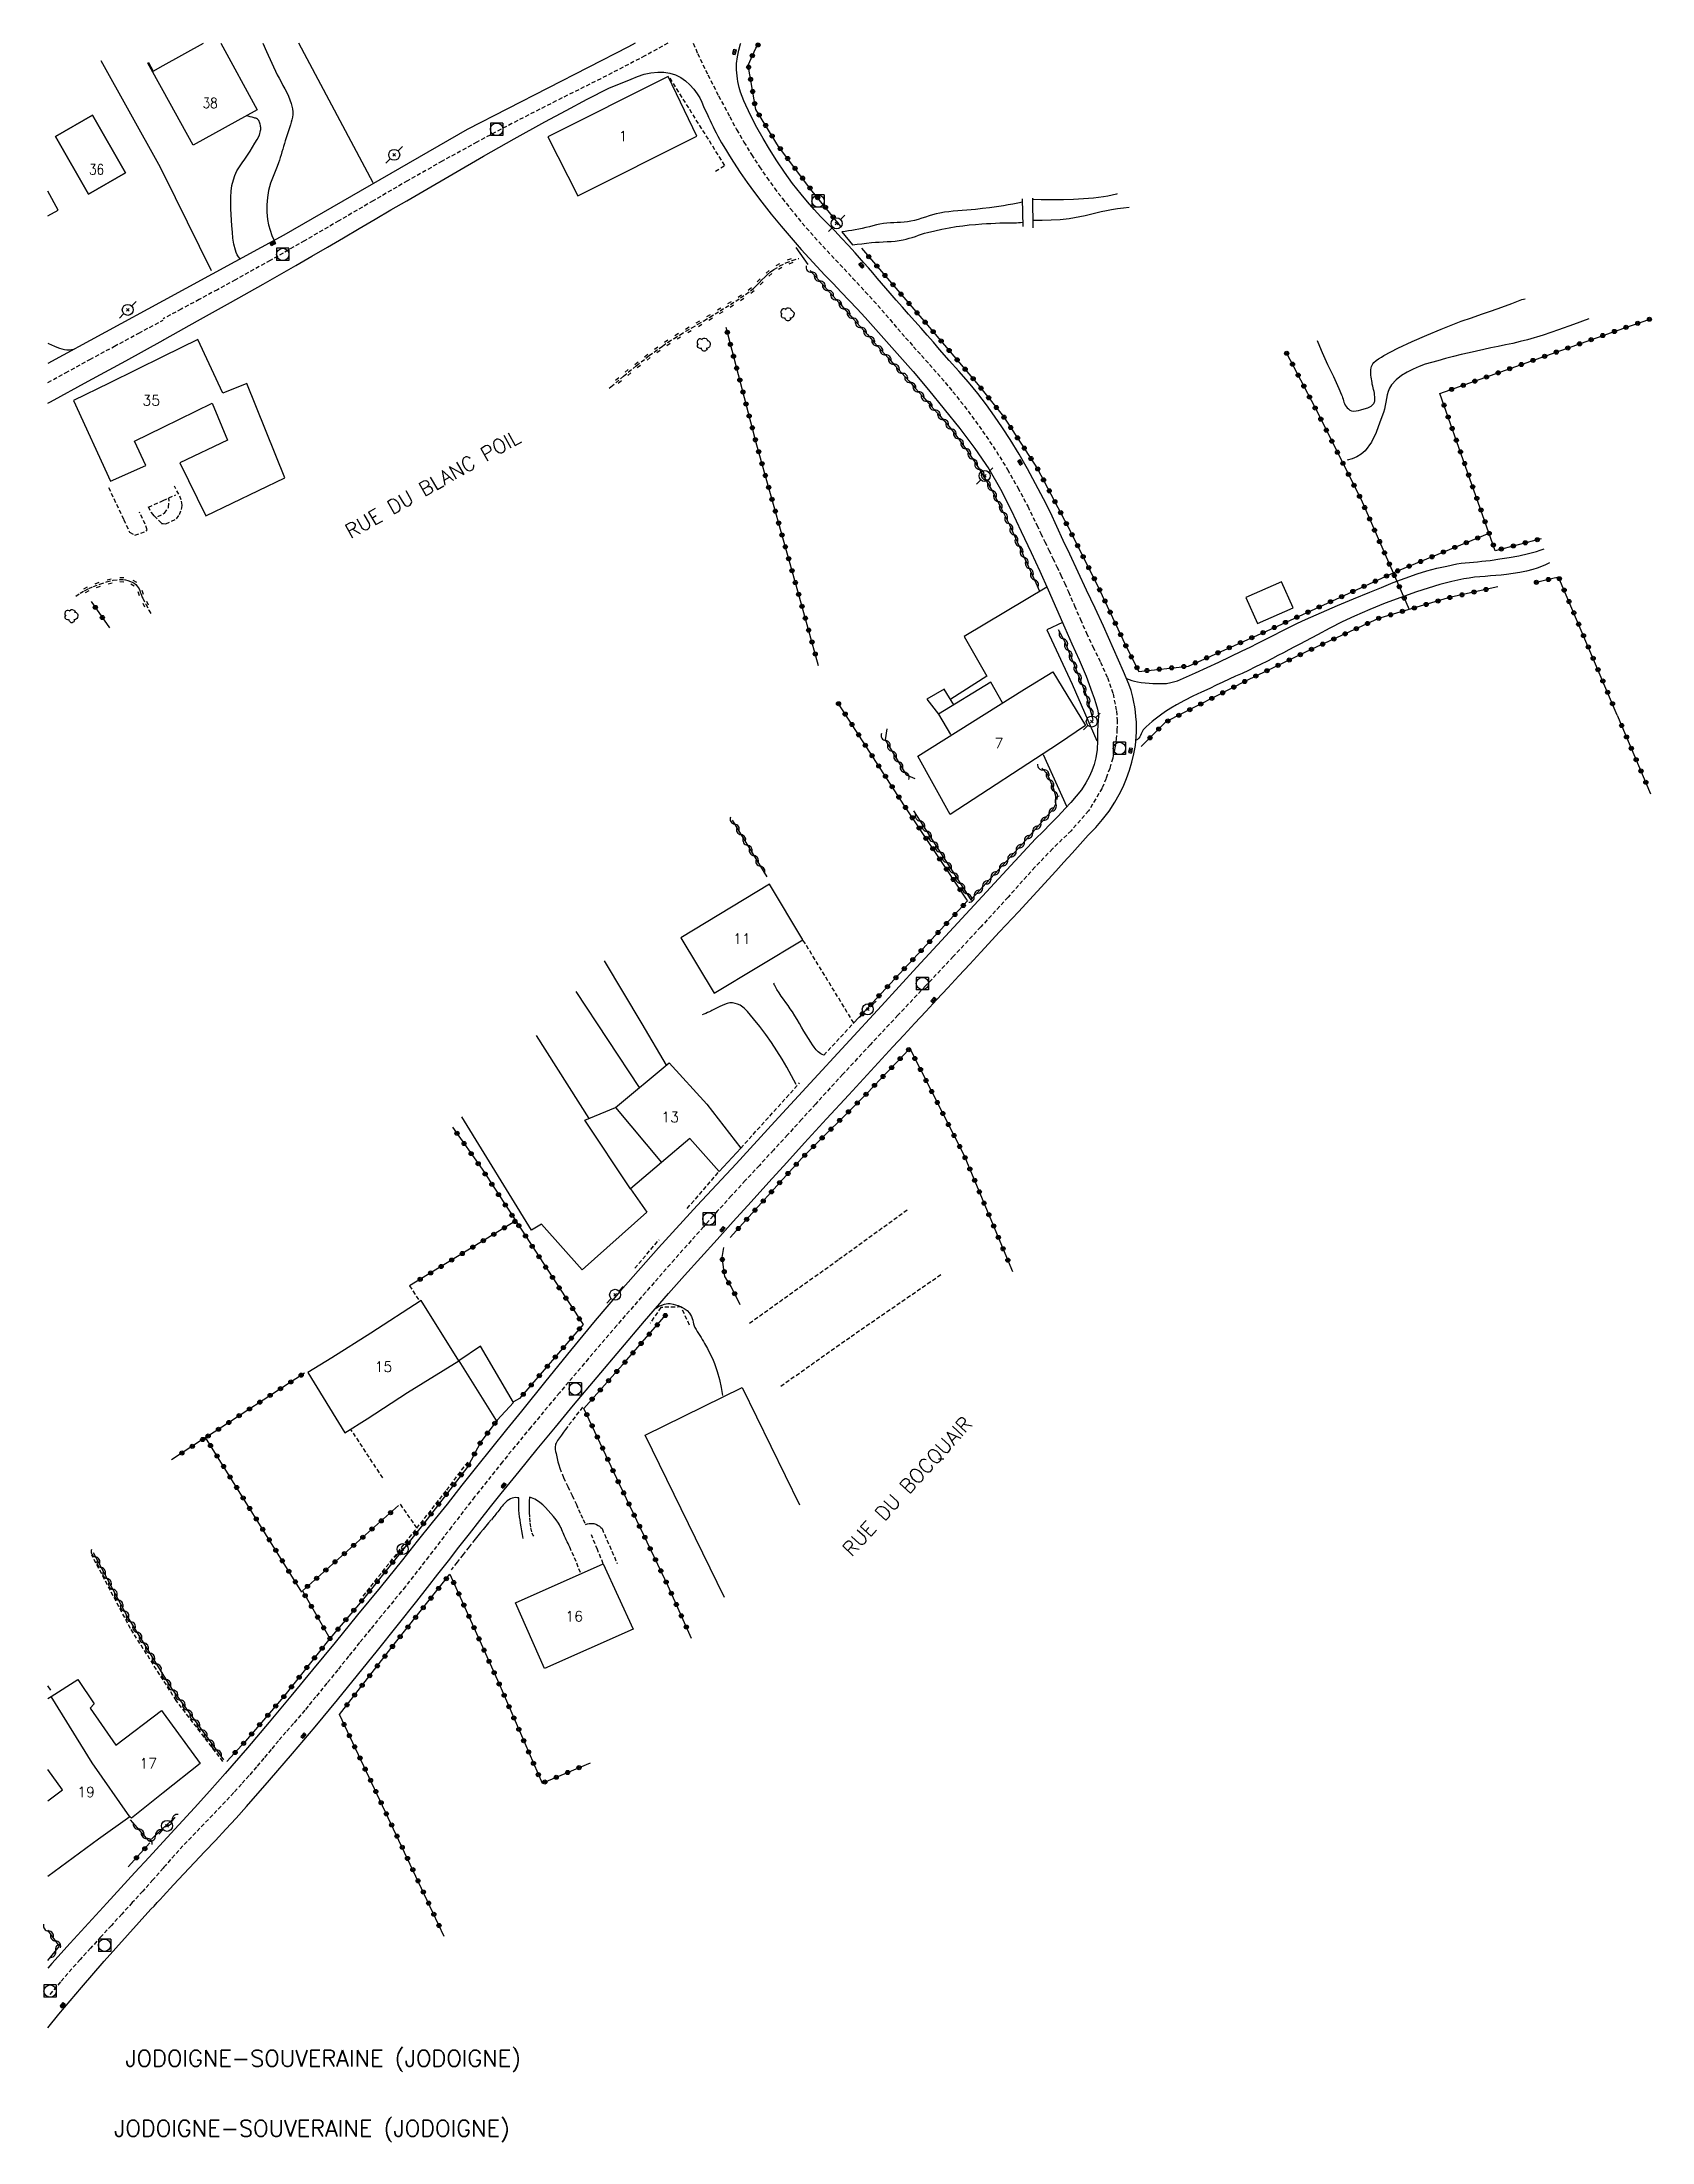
# Model space of a CAD drawing. Header units: millimetres. Extents: x 183999 to 184962, y 153000 to 154000.
# Drawn here: x 183999.3 to 184194.9, y 153745.1 to 154000.2 of the extents above; entities that cross this region are included whole.
import ezdxf
from ezdxf.enums import TextEntityAlignment as Align

# ---------------------------------------------------------------- set-up
doc = ezdxf.new("R2010")
doc.units = ezdxf.units.MM
doc.linetypes.add('DASHED', pattern=[0.75, 0.5, -0.25])
doc.layers.get('0').update_dxf_attribs({"linetype": 'CONTINUOUS'})
for name, color, linetype in [('W0001', 6, 'DASHED'), ('W0008', 7, 'CONTINUOUS'), ('W0017', 7, 'CONTINUOUS'), ('W0071', 7, 'CONTINUOUS'), ('W0101', 7, 'CONTINUOUS'), ('W0104', 1, 'CONTINUOUS'), ('W0112', 1, 'DASHED'), ('W0120', 7, 'CONTINUOUS'), ('W0220', 5, 'DASHED'), ('W0300', 7, 'CONTINUOUS'), ('W0310', 3, 'CONTINUOUS'), ('W0322', 7, 'CONTINUOUS'), ('W0323', 7, 'CONTINUOUS'), ('W0330', 7, 'CONTINUOUS'), ('W0401', 7, 'CONTINUOUS'), ('W0420', 7, 'CONTINUOUS'), ('W0473', 7, 'CONTINUOUS'), ('W0510', 5, 'CONTINUOUS'), ('W0515', 5, 'CONTINUOUS'), ('W0980', 7, 'CONTINUOUS'), ('W0989', 7, 'CONTINUOUS'), ('W0991', 7, 'CONTINUOUS'), ('W1102', 7, 'CONTINUOUS')]:
    doc.layers.add(name, color=color, linetype=linetype)
doc.styles.get("Standard").update_dxf_attribs({"font": 'romans.shx', "width": 0.85})

msp = doc.modelspace()

# ---------------------------------------------------------------- texts
at = {"layer": 'W0980'}
for p in [(184033.44, 153755.12), (184032.08, 153746.61)]:
    msp.add_text('JODOIGNE-SOUVERAINE (JODOIGNE)', height=2, dxfattribs=at).set_placement(p, align=Align.MIDDLE)
at = {"layer": 'W0989'}
for s, rotation, p in [('RUE DU BLANC POIL', 29.5934, (184046.76, 153946.48)), ('RUE DU BOCQUAIR  ', 47.5065, (184105.21, 153825.63))]:
    msp.add_text(s, height=1.75, rotation=rotation, dxfattribs=at).set_placement(p, align=Align.MIDDLE_CENTER)
at = {"layer": 'W0991', "width": 0.85}
for s, p in [('38', (184018.8, 153992.12)), ('36', (184005, 153984.06))]:
    msp.add_text(s, height=1.25, dxfattribs=at).set_placement(p)
at = {"layer": 'W0991'}
for s, p in [('1', (184069.88, 153988.72)), ('35', (184012.56, 153956.62)), ('7', (184115.55, 153914.99)), ('11', (184084.31, 153891.23)), ('13', (184075.6, 153869.57)), ('15', (184040.77, 153839.26)), ('16', (184063.94, 153808.95)), ('17', (184012.18, 153791.08)), ('19', (184004.63, 153787.6))]:
    msp.add_text(s, height=1.25, dxfattribs=at).set_placement(p, align=Align.MIDDLE_CENTER)

# ---------------------------------------------------------------- blocks, each defined once
blk = doc.blocks.new('T473')
for p, q in [((-0.166667, 0.166667), (0.166667, -0.166667)), ((-0.166667, -0.166667), (0.166667, 0.166667)), ((0.500001, 0.500001), (1.000002, 1.000002)), ((-1.000002, -1.000002), (-0.500001, -0.500001))]:
    blk.add_line(p, q)
blk.add_ellipse((0, 0), major_axis=(0.471405, 0.471405), ratio=1, start_param=5.4977871438, end_param=11.780972451)
blk = doc.blocks.new('T300')
for p, q in [((-0.8, 0.51), (-0.86, 0.34)), ((-0.86, 0.34), (-0.86, 0.17)), ((-0.86, 0.17), (-0.74, 0.06)), ((-0.69, 0.63), (-0.8, 0.51)), ((-0.8, -0.06), (-0.74, 0.06)), ((-0.74, 0.06), (-0.69, 0.11)), ((-0.57, 0.69), (-0.69, 0.63)), ((-0.46, 0.69), (-0.57, 0.69)), ((-0.29, 0.63), (-0.46, 0.69)), ((-0.29, 0.63), (-0.17, 0.74)), ((-0.23, 0.57), (-0.29, 0.63)), ((-0.17, 0.74), (-0.06, 0.8)), ((-0.06, 0.8), (0.06, 0.8)), ((0.06, 0.8), (0.23, 0.74)), ((0.23, 0.74), (0.34, 0.63)), ((0.34, 0.63), (0.4, 0.51)), ((0.46, 0.46), (0.34, 0.46)), ((0.4, 0.51), (0.4, 0.46)), ((0.57, 0.4), (0.46, 0.46)), ((0.57, 0.4), (0.69, 0.29)), ((0.69, 0.29), (0.74, 0.17)), ((0.74, 0.06), (0.69, -0.17)), ((0.74, 0.17), (0.74, 0.06)), ((-0.8, -0.17), (-0.8, -0.06)), ((-0.8, -0.23), (-0.8, -0.17)), ((-0.74, -0.34), (-0.8, -0.23)), ((-0.69, -0.4), (-0.74, -0.34)), ((-0.51, -0.46), (-0.69, -0.4)), ((-0.4, -0.46), (-0.51, -0.46)), ((-0.4, -0.46), (-0.34, -0.46)), ((-0.34, -0.46), (-0.34, -0.4)), ((-0.34, -0.51), (-0.34, -0.46)), ((-0.29, -0.63), (-0.34, -0.51)), ((-0.17, -0.74), (-0.29, -0.63)), ((-0.06, -0.8), (-0.17, -0.74)), ((0.06, -0.8), (-0.06, -0.8)), ((0.17, -0.74), (0.06, -0.8)), ((0.23, -0.69), (0.17, -0.74)), ((0.29, -0.46), (0.23, -0.46)), ((0.29, -0.63), (0.23, -0.69)), ((0.46, -0.4), (0.29, -0.46)), ((0.34, -0.51), (0.29, -0.63)), ((0.34, -0.51), (0.34, -0.46)), ((0.57, -0.34), (0.46, -0.4)), ((0.63, -0.29), (0.57, -0.34)), ((0.69, -0.17), (0.63, -0.29))]:
    blk.add_line(p, q)
blk = doc.blocks.new('T420')
for p, q in [((0.75, 0.75), (-0.75, 0.75)), ((-0.75, 0.75), (-0.75, -0.75)), ((0.75, 0.75), (0.75, -0.75)), ((0.75, -0.75), (-0.75, -0.75))]:
    blk.add_line(p, q)
blk.add_ellipse((0, 0), major_axis=(-0.53, 0.53), ratio=1, start_param=3.926991, end_param=10.210176)
blk = doc.blocks.new('T401')
for p, q in [((-0.3, 0.3), (0, 0.3)), ((-0.3, -0.25), (-0.3, 0.3)), ((-0.3, 0.15), (0, 0.15)), ((-0.3, 0), (0, 0)), ((0, 0.3), (0, -0.25)), ((-0.3, -0.15), (0, -0.15)), ((-0.3, -0.25), (-0.3, -0.3)), ((-0.3, -0.3), (0, -0.3)), ((0, -0.3), (0, -0.25))]:
    blk.add_line(p, q)
blk = doc.blocks.new('t220o')
at = {"color": 0, "linetype": 'Continuous'}
for p, q in [((-0.25, 0.25), (0.25, 0.25)), ((-0.25, -0.25), (0.25, -0.25))]:
    blk.add_line(p, q, dxfattribs=at)
blk = doc.blocks.new('t323o')
at = {"color": 0, "linetype": 'Continuous'}
for radius in [0.25, 0.15]:
    blk.add_circle((0, 0), radius, dxfattribs=at)
blk = doc.blocks.new('t322o')
at = {"color": 0, "linetype": 'Continuous'}
for radius in [0.25, 0.15]:
    blk.add_circle((0, 0), radius, dxfattribs=at)
blk = doc.blocks.new('t310o')
at = {"color": 0, "linetype": 'Continuous'}
for centre, start, end in [((-0.5, 0.38), 216.8699, 323.1304), ((0.5, -0.37), 36.8699, 143.1303)]:
    blk.add_arc(centre, 0.625, start, end, dxfattribs=at)

# ---------------------------------------------------------------- linework, layer by layer
at = {"layer": 'W0001'}
for points in [[(184078.41, 154000), (184078.94, 153998.75), (184080.18, 153996.16), (184081.49, 153993.61), (184082.83, 153991.09), (184083.68, 153989.53), (184084.56, 153988), (184085.48, 153986.48), (184086.44, 153985), (184087.35, 153983.7), (184088.27, 153982.41), (184089.23, 153981.15), (184090.21, 153979.9), (184091.65, 153978.16), (184093.14, 153976.45), (184094.67, 153974.78), (184096.22, 153973.13), (184097.77, 153971.49), (184099.31, 153969.83), (184100.83, 153968.15), (184102.31, 153966.44), (184103.25, 153965.33), (184104.21, 153964.24), (184105.17, 153963.15), (184106.14, 153962.07), (184107.11, 153960.98), (184108.07, 153959.89), (184109.02, 153958.79), (184109.95, 153957.68), (184111.36, 153955.92), (184112.7, 153954.12), (184113.99, 153952.27), (184115.24, 153950.41), (184116.59, 153948.24), (184117.85, 153946.02), (184119.04, 153943.76), (184120.16, 153941.47), (184120.64, 153940.46), (184121.13, 153939.45), (184121.62, 153938.44), (184122.11, 153937.43), (184122.59, 153936.42), (184123.07, 153935.41), (184123.54, 153934.39), (184124, 153933.36), (184124.73, 153931.69), (184125.45, 153930.01), (184126.19, 153928.34), (184126.97, 153926.69), (184127.88, 153924.84), (184128.73, 153922.95), (184129.42, 153920.97), (184129.82, 153918.9), (184129.9, 153917.79), (184129.89, 153916.67), (184129.8, 153915.55), (184129.64, 153914.44), (184129.37, 153913.17), (184129, 153911.93), (184128.57, 153910.7), (184128.07, 153909.51), (184126.43, 153906.77), (184124.32, 153904.36), (184122.06, 153902.16), (184119.92, 153899.94), (184116.65, 153896.28), (184113.34, 153892.67), (184109.99, 153889.08), (184106.63, 153885.5), (184103.27, 153881.94), (184099.91, 153878.36), (184096.57, 153874.77), (184093.26, 153871.15), (184091.56, 153869.28), (184089.86, 153867.42), (184088.15, 153865.57), (184086.44, 153863.71), (184084.73, 153861.86), (184083.03, 153860), (184081.33, 153858.13), (184079.65, 153856.25), (184076.12, 153852.28), (184072.61, 153848.29), (184069.12, 153844.28), (184065.66, 153840.24), (184062.15, 153836.09), (184058.67, 153831.91), (184055.22, 153827.7), (184051.84, 153823.44), (184049.04, 153819.81), (184046.25, 153816.18), (184043.43, 153812.56), (184040.54, 153809.01), (184039.19, 153807.38), (184037.86, 153805.74), (184036.53, 153804.09), (184035.22, 153802.44), (184033.89, 153800.8), (184032.56, 153799.16), (184031.2, 153797.53), (184029.83, 153795.93), (184028.92, 153794.88), (184028.02, 153793.82), (184027.13, 153792.76), (184026.24, 153791.7), (184025.34, 153790.64), (184024.43, 153789.59), (184023.51, 153788.55), (184022.58, 153787.52), (184021.56, 153786.43), (184020.54, 153785.35), (184019.5, 153784.28), (184018.47, 153783.21), (184017.43, 153782.13), (184016.41, 153781.05), (184015.4, 153779.95), (184014.41, 153778.83), (184014.31, 153778.71), (184014.21, 153778.59), (184014.1, 153778.47), (184014, 153778.35)], [(184075.32, 154000), (184072.54, 153998.46), (184067.17, 153995.7), (184061.76, 153993), (184056.38, 153990.26), (184052.11, 153988), (184047.89, 153985.67), (184043.69, 153983.29), (184039.52, 153980.86), (184035.35, 153978.43), (184031.18, 153976.01), (184026.99, 153973.61), (184022.77, 153971.27), (184020.59, 153970.07), (184018.39, 153968.89), (184016.2, 153967.71), (184014, 153966.54)], [(184000, 153958.81), (184002.15, 153959.98), (184005.11, 153961.59), (184008.07, 153963.2), (184011.03, 153964.79), (184014, 153966.38)], [(184014, 153778.35), (184012.76, 153776.94), (184011.51, 153775.55), (184010.25, 153774.16), (184008.98, 153772.78), (184007.71, 153771.4), (184006.44, 153770.02), (184005.18, 153768.64), (184003.91, 153767.25), (184001.52, 153764.54), (184000, 153762.73)]]:
    msp.add_lwpolyline(points, dxfattribs=at)
at = {"layer": 'W0008'}
for points in [[(184071.35, 154000), (184070.55, 153999.56), (184050.95, 153989.52), (184028.67, 153976.69), (184014, 153968.73)], [(184126.39, 153903.83), (184127.3, 153904.75), (184128.14, 153905.72), (184128.92, 153906.74), (184129.63, 153907.81), (184130.16, 153908.74), (184130.64, 153909.7), (184131.05, 153910.69), (184131.41, 153911.7), (184131.71, 153912.69), (184131.95, 153913.7), (184132.13, 153914.72), (184132.23, 153915.76), (184132.26, 153916.36), (184132.26, 153916.97), (184132.24, 153917.58), (184132.19, 153918.18), (184132.13, 153918.79), (184132.05, 153919.39), (184131.94, 153919.99), (184131.82, 153920.58), (184131.6, 153921.39), (184131.31, 153922.17), (184130.99, 153922.94), (184130.67, 153923.71), (184130.09, 153925.09), (184129.48, 153926.46), (184128.86, 153927.83), (184128.23, 153929.19), (184127.22, 153931.38), (184126.2, 153933.57), (184125.17, 153935.75), (184124.15, 153937.93), (184123.36, 153939.62), (184122.59, 153941.31), (184121.8, 153942.99), (184120.97, 153944.65), (184120, 153946.49), (184119.02, 153948.31), (184117.99, 153950.11), (184116.91, 153951.89), (184115.98, 153953.31), (184115.02, 153954.72), (184114.02, 153956.1), (184112.99, 153957.45), (184111.86, 153958.83), (184110.69, 153960.17), (184109.51, 153961.49), (184108.33, 153962.82), (184107.58, 153963.68), (184106.83, 153964.53), (184106.08, 153965.38), (184105.33, 153966.24), (184104.57, 153967.09), (184103.82, 153967.94), (184103.07, 153968.79), (184102.33, 153969.65), (184101.79, 153970.26), (184101.26, 153970.88), (184100.74, 153971.49), (184100.21, 153972.11), (184099.68, 153972.73), (184099.15, 153973.34), (184098.61, 153973.95), (184098.08, 153974.56), (184097.26, 153975.45), (184096.43, 153976.33), (184095.59, 153977.2), (184094.74, 153978.06), (184093.9, 153978.94), (184093.08, 153979.82), (184092.27, 153980.73), (184091.5, 153981.66), (184090.47, 153982.98), (184089.49, 153984.34), (184088.56, 153985.73), (184087.66, 153987.14), (184086.88, 153988.44), (184086.14, 153989.77), (184085.43, 153991.11), (184084.78, 153992.48), (184084.55, 153993.01), (184084.33, 153993.53), (184084.14, 153994.07), (184083.99, 153994.62), (184083.91, 153994.98), (184083.84, 153995.34), (184083.77, 153995.7), (184083.73, 153996.06), (184083.69, 153996.43), (184083.67, 153996.79), (184083.67, 153997.16), (184083.68, 153997.53), (184083.77, 153998.35), (184083.93, 153999.15), (184084.16, 153999.95), (184084.19, 154000)], [(184014, 153963.95), (184014.05, 153963.98), (184014.1, 153964), (184014.14, 153964.03), (184014.19, 153964.06), (184018.19, 153966.28), (184022.17, 153968.51), (184026.15, 153970.76), (184030.12, 153973.02), (184032.05, 153974.13), (184033.98, 153975.25), (184035.9, 153976.37), (184037.83, 153977.5), (184039.75, 153978.62), (184041.67, 153979.75), (184043.6, 153980.87), (184045.53, 153981.98), (184049.22, 153984.13), (184052.92, 153986.28), (184056.63, 153988.4), (184060.38, 153990.46), (184062.95, 153991.84), (184065.53, 153993.23), (184068.15, 153994.53), (184070.86, 153995.66), (184071.64, 153995.96), (184072.44, 153996.23), (184073.27, 153996.43), (184074.12, 153996.51), (184074.83, 153996.48), (184075.54, 153996.37), (184076.23, 153996.16), (184076.89, 153995.86), (184077.48, 153995.45), (184078, 153994.96), (184078.46, 153994.42), (184078.89, 153993.86), (184079.19, 153993.37), (184079.44, 153992.85), (184079.67, 153992.32), (184079.9, 153991.8), (184080.09, 153991.42), (184080.27, 153991.03), (184080.45, 153990.64), (184080.62, 153990.26), (184080.81, 153989.87), (184080.99, 153989.49), (184081.18, 153989.11), (184081.38, 153988.73), (184081.83, 153987.92), (184082.31, 153987.12), (184082.8, 153986.33), (184083.3, 153985.55), (184084.12, 153984.31), (184084.97, 153983.09), (184085.83, 153981.88), (184086.73, 153980.7), (184087.89, 153979.23), (184089.08, 153977.79), (184090.29, 153976.37), (184091.52, 153974.97), (184092.47, 153973.91), (184093.44, 153972.87), (184094.41, 153971.84), (184095.39, 153970.82), (184096.37, 153969.79), (184097.35, 153968.77), (184098.32, 153967.73), (184099.28, 153966.69), (184101.24, 153964.52), (184103.19, 153962.34), (184105.11, 153960.13), (184106.99, 153957.89), (184108.9, 153955.56), (184110.79, 153953.21), (184112.62, 153950.8), (184114.3, 153948.3), (184115.74, 153945.83), (184117.03, 153943.29), (184118.25, 153940.72), (184119.46, 153938.15), (184120.52, 153935.89), (184121.54, 153933.61), (184122.55, 153931.32), (184123.54, 153929.02), (184124.41, 153927.06), (184125.29, 153925.1), (184126.13, 153923.12), (184126.89, 153921.1), (184127.11, 153920.45), (184127.33, 153919.8), (184127.51, 153919.13), (184127.63, 153918.44), (184127.64, 153918.17), (184127.62, 153917.89), (184127.59, 153917.62), (184127.57, 153917.35), (184127.54, 153916.32), (184127.54, 153915.28), (184127.48, 153914.24), (184127.33, 153913.21), (184127.12, 153912.41), (184126.84, 153911.64), (184126.51, 153910.89), (184126.12, 153910.16), (184125.56, 153909.33), (184124.93, 153908.55), (184124.27, 153907.8), (184123.6, 153907.07), (184122.73, 153906.12), (184121.83, 153905.19), (184120.92, 153904.28), (184119.98, 153903.39)], [(184014, 153968.73), (184000, 153961.1)], [(184000, 153956.29), (184000.33, 153956.47), (184004.9, 153958.94), (184009.45, 153961.44), (184014, 153963.95)], [(184014, 153774.96), (184015.26, 153776.32), (184016.53, 153777.67), (184017.81, 153779.02), (184019.08, 153780.37), (184020.36, 153781.72), (184021.62, 153783.07), (184022.88, 153784.44), (184024.12, 153785.82), (184026.94, 153789.03), (184029.71, 153792.27), (184032.46, 153795.53), (184035.19, 153798.81), (184037.63, 153801.79), (184040.03, 153804.78), (184042.43, 153807.78), (184044.81, 153810.79), (184046.1, 153812.42), (184047.38, 153814.05), (184048.66, 153815.69), (184049.93, 153817.32), (184051.21, 153818.96), (184052.49, 153820.59), (184053.77, 153822.22), (184055.07, 153823.84), (184057.25, 153826.54), (184059.44, 153829.24), (184061.65, 153831.92), (184063.87, 153834.59), (184066.72, 153837.99), (184069.6, 153841.39), (184072.49, 153844.77), (184075.41, 153848.13), (184077.36, 153850.34), (184079.32, 153852.53), (184081.3, 153854.72), (184083.27, 153856.9), (184085.43, 153859.29), (184087.6, 153861.68), (184089.77, 153864.06), (184091.94, 153866.44), (184094.61, 153869.36), (184097.29, 153872.27), (184099.97, 153875.18), (184102.65, 153878.09), (184103.99, 153879.53), (184105.32, 153880.97), (184106.66, 153882.41), (184108, 153883.85), (184109.34, 153885.29), (184110.67, 153886.73), (184112.01, 153888.16), (184113.35, 153889.6), (184115.63, 153892.06), (184117.91, 153894.52), (184120.18, 153896.98), (184122.45, 153899.45), (184123.44, 153900.54), (184124.43, 153901.63), (184125.41, 153902.73), (184126.39, 153903.83)], [(184119.98, 153903.39), (184105.59, 153887.77), (184101.27, 153883.08), (184096.95, 153878.4), (184092.63, 153873.71), (184088.32, 153869.02), (184083.6, 153863.91), (184078.87, 153858.82), (184074.18, 153853.69), (184069.57, 153848.49), (184066.5, 153844.88), (184063.49, 153841.23), (184060.51, 153837.55), (184057.53, 153833.87), (184055.71, 153831.62), (184053.9, 153829.37), (184052.09, 153827.11), (184050.29, 153824.85), (184048.49, 153822.58), (184046.68, 153820.32), (184044.88, 153818.06), (184043.06, 153815.81), (184040.35, 153812.45), (184037.63, 153809.1), (184034.9, 153805.76), (184032.15, 153802.43), (184029.52, 153799.26), (184026.89, 153796.1), (184024.23, 153792.96), (184021.54, 153789.85), (184019.68, 153787.75), (184017.8, 153785.67), (184015.9, 153783.6), (184014, 153781.54)], [(184014, 153781.54), (184012.28, 153779.68), (184010.56, 153777.83), (184008.85, 153775.96), (184007.15, 153774.09), (184004.93, 153771.65), (184002.69, 153769.23), (184000.49, 153766.78), (184000, 153766.19)], [(184000, 153758.95), (184001.34, 153760.6), (184004.06, 153763.85), (184006.85, 153767.04), (184009.68, 153770.2), (184012.52, 153773.35), (184012.89, 153773.75), (184013.26, 153774.16), (184013.63, 153774.56), (184014, 153774.96)]]:
    msp.add_lwpolyline(points, dxfattribs=at)
at = {"layer": 'W0017'}
for points in [[(184026.09, 154000), (184026.56, 153998.99), (184027.21, 153997.59), (184027.87, 153996.18), (184028.09, 153995.75), (184028.32, 153995.32), (184028.55, 153994.89), (184028.79, 153994.47), (184029.01, 153994.04), (184029.23, 153993.59), (184029.41, 153993.14), (184029.57, 153992.68), (184029.65, 153992.35), (184029.71, 153992.02), (184029.74, 153991.69), (184029.74, 153991.36), (184029.7, 153991.04), (184029.63, 153990.72), (184029.55, 153990.41), (184029.46, 153990.1), (184029.39, 153989.85), (184029.32, 153989.61), (184029.24, 153989.36), (184029.16, 153989.12), (184029.07, 153988.88), (184028.99, 153988.64), (184028.91, 153988.4), (184028.83, 153988.15), (184028.73, 153987.82), (184028.63, 153987.48), (184028.53, 153987.14), (184028.43, 153986.81), (184028.33, 153986.47), (184028.22, 153986.14), (184028.12, 153985.8), (184028.01, 153985.47), (184027.86, 153985.05), (184027.7, 153984.64), (184027.52, 153984.23), (184027.35, 153983.82), (184027.19, 153983.41), (184027.03, 153982.99), (184026.9, 153982.56), (184026.8, 153982.12), (184026.67, 153981.25), (184026.6, 153980.37), (184026.61, 153979.49), (184026.69, 153978.61), (184026.81, 153977.95), (184026.99, 153977.3), (184027.22, 153976.67), (184027.5, 153976.06)], [(184023.34, 153973.8), (184023.17, 153974.05), (184023.01, 153974.31), (184022.88, 153974.58), (184022.77, 153974.86), (184022.58, 153975.59), (184022.47, 153976.33), (184022.41, 153977.07), (184022.36, 153977.82), (184022.32, 153978.51), (184022.27, 153979.21), (184022.23, 153979.9), (184022.21, 153980.6), (184022.21, 153981.31), (184022.26, 153982.02), (184022.36, 153982.72), (184022.53, 153983.41), (184022.72, 153983.96), (184022.97, 153984.49), (184023.27, 153984.99), (184023.59, 153985.48), (184023.92, 153985.94), (184024.25, 153986.41), (184024.57, 153986.89), (184024.86, 153987.39), (184025.13, 153987.86), (184025.43, 153988.33), (184025.69, 153988.84), (184025.84, 153989.39), (184025.86, 153989.52), (184025.86, 153989.65), (184025.86, 153989.78), (184025.84, 153989.9), (184025.82, 153990.03), (184025.79, 153990.16), (184025.75, 153990.28), (184025.71, 153990.4), (184025.66, 153990.51), (184025.61, 153990.61), (184025.54, 153990.7), (184025.46, 153990.78), (184025.36, 153990.85), (184025.26, 153990.89), (184025.15, 153990.92), (184025.05, 153990.95), (184024.81, 153991.02), (184024.56, 153991.08), (184024.32, 153991.14), (184024.07, 153991.18)], [(184000, 153963.58), (184000.06, 153963.54), (184000.43, 153963.39), (184000.79, 153963.23), (184001.09, 153963.1), (184001.39, 153962.97), (184001.7, 153962.87), (184002.02, 153962.8), (184002.31, 153962.77), (184002.6, 153962.77), (184002.88, 153962.8), (184003.17, 153962.85)], [(184121.35, 153933.93), (184111.34, 153927.96), (184114.06, 153923.13), (184109.7, 153920.33)], [(184123.26, 153929.66), (184121.35, 153928.75), (184124.45, 153922.14), (184127.45, 153915.29)], [(184123.78, 153907.29), (184120.97, 153913.56)], [(184090.89, 153873.54), (184090.36, 153874.59), (184089.79, 153875.62), (184089.19, 153876.63), (184088.56, 153877.63), (184087.9, 153878.62), (184087.22, 153879.6), (184086.5, 153880.56), (184085.74, 153881.49), (184085.38, 153881.94), (184085, 153882.39), (184084.59, 153882.82), (184084.1, 153883.16), (184083.8, 153883.3), (184083.49, 153883.39), (184083.16, 153883.44), (184082.84, 153883.44), (184082.51, 153883.38), (184082.21, 153883.27), (184081.92, 153883.13), (184081.63, 153883), (184081.47, 153882.93), (184081.31, 153882.85), (184081.15, 153882.77), (184081, 153882.69), (184080.84, 153882.61), (184080.68, 153882.52), (184080.53, 153882.44), (184080.37, 153882.37), (184080.15, 153882.27), (184079.93, 153882.17), (184079.71, 153882.08), (184079.49, 153881.98)], [(184094.27, 153877.1), (184094.08, 153877.17), (184093.9, 153877.26), (184093.74, 153877.37), (184093.58, 153877.49), (184093.32, 153877.75), (184093.1, 153878.05), (184092.9, 153878.36), (184092.7, 153878.67), (184092.41, 153879.12), (184092.12, 153879.57), (184091.84, 153880.03), (184091.57, 153880.5), (184091.3, 153880.96), (184091.02, 153881.42), (184090.74, 153881.88), (184090.46, 153882.34), (184090.2, 153882.73), (184089.93, 153883.12), (184089.65, 153883.5), (184089.37, 153883.88), (184089.1, 153884.27), (184088.83, 153884.66), (184088.58, 153885.06), (184088.35, 153885.47), (184088.3, 153885.56), (184088.25, 153885.65), (184088.22, 153885.75), (184088.18, 153885.85)], [(184073.91, 153846.38), (184074.23, 153846.59), (184074.57, 153846.75), (184074.93, 153846.86), (184075.3, 153846.92), (184075.62, 153846.92), (184075.95, 153846.87), (184076.26, 153846.79), (184076.56, 153846.68), (184076.94, 153846.51), (184077.31, 153846.32), (184077.66, 153846.07), (184077.96, 153845.77), (184078.09, 153845.57), (184078.2, 153845.36), (184078.28, 153845.13), (184078.34, 153844.9), (184078.4, 153844.68), (184078.45, 153844.45), (184078.52, 153844.23), (184078.61, 153844.02), (184078.75, 153843.76), (184078.89, 153843.52), (184079.04, 153843.27), (184079.19, 153843.04), (184079.35, 153842.8), (184079.5, 153842.56), (184079.65, 153842.32), (184079.79, 153842.07), (184080.12, 153841.48), (184080.44, 153840.88), (184080.74, 153840.26), (184081, 153839.63), (184081.32, 153838.68), (184081.58, 153837.71), (184081.8, 153836.73), (184081.96, 153835.74)]]:
    msp.add_lwpolyline(points, dxfattribs=at)
at = {"layer": 'W0071'}
for points in [[(184131.04, 153922.83), (184131.36, 153922.71), (184131.69, 153922.61), (184132.03, 153922.52), (184132.37, 153922.45), (184132.84, 153922.37), (184133.31, 153922.31), (184133.79, 153922.28), (184134.26, 153922.25), (184134.81, 153922.24), (184135.36, 153922.23), (184135.91, 153922.25), (184136.45, 153922.34), (184137.23, 153922.56), (184137.97, 153922.87), (184138.69, 153923.21), (184139.42, 153923.54), (184140.84, 153924.18), (184142.26, 153924.85), (184143.68, 153925.52), (184145.09, 153926.2), (184146.05, 153926.67), (184147.02, 153927.15), (184147.97, 153927.64), (184148.93, 153928.12), (184149.89, 153928.61), (184150.85, 153929.09), (184151.82, 153929.56), (184152.79, 153930.01), (184154.73, 153930.88), (184156.68, 153931.71), (184158.64, 153932.53), (184160.6, 153933.33), (184162.03, 153933.91), (184163.46, 153934.49), (184164.9, 153935.05), (184166.36, 153935.55), (184167.55, 153935.91), (184168.75, 153936.23), (184169.97, 153936.51), (184171.19, 153936.76), (184171.69, 153936.84), (184172.19, 153936.9), (184172.7, 153936.95), (184173.2, 153936.99), (184173.7, 153937.03), (184174.21, 153937.08), (184174.71, 153937.13), (184175.22, 153937.19), (184176.39, 153937.37), (184177.55, 153937.55), (184178.72, 153937.76), (184179.88, 153938.02), (184180.36, 153938.14), (184180.84, 153938.28), (184181.32, 153938.43), (184181.79, 153938.59)], [(184182.43, 153936.89), (184181.94, 153936.65), (184181.45, 153936.43), (184180.94, 153936.24), (184180.42, 153936.07), (184179.63, 153935.87), (184178.83, 153935.72), (184178.02, 153935.61), (184177.22, 153935.49), (184176.57, 153935.41), (184175.92, 153935.35), (184175.27, 153935.3), (184174.63, 153935.25), (184173.98, 153935.2), (184173.33, 153935.14), (184172.68, 153935.05), (184172.04, 153934.95), (184170.57, 153934.63), (184169.13, 153934.25), (184167.7, 153933.82), (184166.28, 153933.36), (184164.37, 153932.69), (184162.47, 153931.99), (184160.6, 153931.23), (184158.74, 153930.42), (184157.23, 153929.71), (184155.75, 153928.94), (184154.27, 153928.16), (184152.79, 153927.38), (184152.12, 153927.03), (184151.45, 153926.68), (184150.78, 153926.32), (184150.11, 153925.97), (184149.44, 153925.62), (184148.77, 153925.27), (184148.1, 153924.92), (184147.42, 153924.58), (184146.64, 153924.21), (184145.86, 153923.83), (184145.08, 153923.47), (184144.3, 153923.11), (184143.51, 153922.75), (184142.73, 153922.39), (184141.95, 153922.02), (184141.17, 153921.65), (184140.15, 153921.17), (184139.12, 153920.69), (184138.11, 153920.19), (184137.11, 153919.65), (184136.45, 153919.25), (184135.79, 153918.83), (184135.16, 153918.39), (184134.54, 153917.92), (184134.15, 153917.62), (184133.78, 153917.3), (184133.42, 153916.96), (184133.08, 153916.61), (184132.97, 153916.45), (184132.89, 153916.28), (184132.82, 153916.11), (184132.74, 153915.94), (184132.65, 153915.76), (184132.54, 153915.59), (184132.39, 153915.45), (184132.2, 153915.34)]]:
    msp.add_lwpolyline(points, dxfattribs=at)
at = {"layer": 'W0101'}
for points in [[(184020.99, 154000), (184025.43, 153991.93), (184017.63, 153987.63), (184014, 153994.21)], [(184014, 153997.29), (184018.92, 154000)], [(184012.14, 153997.6), (184012.23, 153997.65), (184012.8, 153996.63), (184014, 153997.29)], [(184014, 153994.21), (184012.14, 153997.6)], [(184060.74, 153988.62), (184064.39, 153981.46), (184078.86, 153988.73), (184075.35, 153995.97)], [(184075.35, 153995.97), (184060.74, 153988.62)], [(184000, 153979.05), (184001.25, 153979.74), (184000, 153982.02)], [(184018.2, 153964.03), (184014, 153961.96)], [(184014, 153953.37), (184019.95, 153956.27), (184021.81, 153951.78), (184016.03, 153949.06), (184019.18, 153942.59), (184028.78, 153947.2), (184024.17, 153958.68), (184021.27, 153957.51), (184018.2, 153964.03)], [(184014, 153961.96), (184007.42, 153958.71), (184003.09, 153956.63)], [(184007.42, 153958.71), (184007.42, 153958.71)], [(184003.09, 153956.63), (184007.61, 153946.81), (184011.89, 153948.73), (184010.52, 153951.67), (184014, 153953.37)], [(184068.96, 153870.72), (184075.49, 153876.17), (184080.04, 153871.16), (184084.18, 153865.81)], [(184068.96, 153870.72), (184074.55, 153864.04)], [(184081.55, 153862.96), (184077.98, 153866.96), (184074.55, 153864.04)], [(184081.55, 153862.96), (184084.18, 153865.81)], [(184000.4, 153799.22), (184003.64, 153801.28), (184005.61, 153798.32), (184005.12, 153797.77), (184008.25, 153793.3), (184013.78, 153797.5), (184014, 153797.2)], [(184000, 153798.97), (184000.4, 153799.22)], [(184014, 153797.2), (184018.5, 153791.08)], [(184000, 153786.54), (184001.78, 153787.87), (184000, 153790.35)], [(184018.5, 153791.08), (184014, 153787.49)], [(184014, 153787.49), (184010.17, 153784.42), (184009.97, 153784.59)], [(184009.97, 153784.59), (184006.16, 153781.87), (184000, 153777.32)]]:
    msp.add_lwpolyline(points, dxfattribs=at)
for points in [[(184004.91, 153981.68), (184000.91, 153988.68), (184005.43, 153991.27), (184009.44, 153984.26), (184004.91, 153981.68)], [(184004.91, 153981.68), (184009.44, 153984.26), (184005.43, 153991.27), (184000.91, 153988.68), (184004.91, 153981.68)], [(184105.7, 153913.43), (184118.64, 153921.57), (184122.09, 153923.65), (184126.07, 153917.15), (184122.8, 153914.91), (184109.62, 153906.33)], [(184087.66, 153897.86), (184076.89, 153891.36), (184080.96, 153884.61), (184091.73, 153891.1)], [(184045.34, 153847.31), (184039.22, 153843.33), (184034.51, 153840.32), (184031.57, 153838.56), (184036.07, 153831.21), (184038.78, 153832.94), (184043.69, 153836.12), (184049.94, 153839.96)], [(184056.79, 153810.57), (184067.48, 153815.32), (184071.1, 153807.36), (184060.33, 153802.59), (184056.79, 153810.57)]]:
    msp.add_lwpolyline(points, close=True, dxfattribs=at)
at = {"layer": 'W0104'}
msp.add_lwpolyline([(184146.95, 153929.52), (184151.28, 153931.44), (184149.88, 153934.6), (184145.55, 153932.68), (184146.95, 153929.52)], close=True, dxfattribs=at)
for points in [[(184115.97, 153919.89), (184114.55, 153922.42), (184108.19, 153918.53), (184109.67, 153916.06)], [(184110.05, 153919.66), (184108.88, 153921.54), (184106.77, 153920.33), (184108.19, 153918.53)], [(184067.58, 153888.56), (184072.14, 153880.91), (184075.13, 153875.87)], [(184071.88, 153873.16), (184064.18, 153884.83)], [(184059.31, 153879.5), (184065.73, 153869.41)], [(184074.55, 153864.04), (184070.8, 153860.85), (184065.24, 153869.21), (184068.96, 153870.72)], [(184070.8, 153860.85), (184072.75, 153858.02), (184064.91, 153851.01), (184059.97, 153856.57), (184058.74, 153855.83), (184050.27, 153869.6)], [(184056.55, 153834.89), (184052.57, 153841.77), (184049.94, 153839.96)], [(184049.94, 153839.96), (184054.6, 153832.53)], [(184082.21, 153811.22), (184072.55, 153830.95), (184084.34, 153836.73)], [(184084.34, 153836.73), (184091.33, 153822.46)], [(184054.57, 153832.75), (184056.55, 153834.89)]]:
    msp.add_lwpolyline(points, dxfattribs=at)
at = {"layer": 'W0112'}
for points in [[(184081.11, 153984.45), (184082.23, 153985.17), (184075.46, 153995.97)], [(184007.37, 153946.05), (184009.2, 153942.15), (184009.92, 153940.62), (184010.57, 153940.24), (184011.92, 153940.73), (184012.06, 153940.92), (184011.81, 153941.58), (184011.12, 153943.06)], [(184014, 153941.67), (184014.33, 153941.63), (184015.62, 153942.24), (184015.98, 153942.76), (184016.22, 153943.36), (184016.3, 153943.91), (184016.19, 153944.54), (184015.92, 153945.22), (184015.37, 153946.21)], [(184014, 153944.47), (184015.54, 153945.17)], [(184014, 153942.84), (184014.17, 153942.92), (184014.66, 153943.63), (184014.74, 153944.51), (184014.66, 153944.73)], [(184012.16, 153943.74), (184012.55, 153943), (184012.9, 153942.59), (184013.81, 153941.69), (184014, 153941.67)], [(184012.22, 153943.66), (184014, 153944.47)], [(184013.34, 153942.51), (184014, 153942.84)], [(184094.27, 153877.1), (184097.91, 153881.02), (184091.73, 153891.1)], [(184084.18, 153865.81), (184091.33, 153873.73)], [(184077.68, 153858.49), (184081.55, 153862.96)], [(184085.22, 153844.54), (184096.1, 153852.3), (184104.55, 153858.41)], [(184071.3, 153851.23), (184074.28, 153854.68)], [(184108.49, 153850.4), (184097.42, 153842.78), (184088.87, 153836.73)], [(184043.94, 153849.09), (184045.09, 153847.31)], [(184077.96, 153844.32), (184076.94, 153846.51), (184074.47, 153846.46), (184073.16, 153844.54)], [(184064.96, 153834.34), (184064.5, 153833.76), (184064.05, 153833.17), (184063.6, 153832.58), (184063.15, 153831.98), (184062.9, 153831.64), (184062.66, 153831.3), (184062.41, 153830.96), (184062.17, 153830.61), (184062.05, 153830.46), (184061.93, 153830.31), (184061.82, 153830.15), (184061.73, 153829.98), (184061.68, 153829.85), (184061.65, 153829.71), (184061.63, 153829.57), (184061.62, 153829.43), (184061.63, 153829.2), (184061.67, 153828.96), (184061.73, 153828.73), (184061.78, 153828.5), (184061.87, 153828.11), (184061.96, 153827.71), (184062.07, 153827.32), (184062.19, 153826.94), (184062.64, 153825.81), (184063.15, 153824.71), (184063.68, 153823.62), (184064.2, 153822.53), (184064.47, 153821.91), (184064.76, 153821.3), (184065.04, 153820.69), (184065.32, 153820.09)], [(184040.68, 153825.76), (184036.81, 153831.65)], [(184038.32, 153811.4), (184048.46, 153824.28), (184051.15, 153827.87)], [(184044.83, 153819.67), (184042.7, 153822.74)], [(184057.23, 153823.32), (184057.03, 153823.35), (184056.82, 153823.36), (184056.61, 153823.34), (184056.41, 153823.29), (184056.19, 153823.21), (184055.98, 153823.09), (184055.79, 153822.95), (184055.62, 153822.8), (184055.46, 153822.65), (184055.31, 153822.49), (184055.17, 153822.32), (184055.04, 153822.15), (184054.91, 153821.97), (184054.78, 153821.8), (184054.65, 153821.63), (184054.52, 153821.46), (184054.19, 153821.06), (184053.87, 153820.67), (184053.54, 153820.28), (184053.21, 153819.88), (184052.89, 153819.49), (184052.56, 153819.1), (184052.24, 153818.7), (184051.91, 153818.3), (184051.17, 153817.38), (184050.44, 153816.45), (184049.71, 153815.51), (184048.98, 153814.58)], [(184057.73, 153818.41), (184057.64, 153818.87), (184057.57, 153819.33), (184057.49, 153819.79), (184057.42, 153820.25), (184057.37, 153820.65), (184057.31, 153821.04), (184057.27, 153821.44), (184057.23, 153821.84), (184057.22, 153822.02), (184057.22, 153822.21), (184057.21, 153822.39), (184057.21, 153822.58), (184057.21, 153822.77), (184057.22, 153822.95), (184057.22, 153823.14), (184057.23, 153823.32)], [(184058.52, 153823.4), (184058.48, 153822.94), (184058.46, 153822.47), (184058.45, 153822), (184058.47, 153821.54), (184058.5, 153820.92), (184058.55, 153820.3), (184058.64, 153819.68), (184058.8, 153819.07), (184058.83, 153818.97), (184058.88, 153818.87), (184058.93, 153818.78), (184058.99, 153818.69)], [(184064.69, 153814.25), (184064.43, 153814.92), (184064.16, 153815.58), (184063.88, 153816.25), (184063.59, 153816.91), (184063.49, 153817.13), (184063.39, 153817.35), (184063.29, 153817.57), (184063.19, 153817.79), (184063.08, 153818), (184062.98, 153818.22), (184062.87, 153818.44), (184062.77, 153818.66), (184062.68, 153818.86), (184062.59, 153819.06), (184062.51, 153819.26), (184062.42, 153819.46), (184062.34, 153819.67), (184062.24, 153819.86), (184062.14, 153820.06), (184062.03, 153820.25), (184061.75, 153820.67), (184061.44, 153821.06), (184061.11, 153821.44), (184060.77, 153821.81), (184060.44, 153822.15), (184060.11, 153822.47), (184059.75, 153822.78), (184059.37, 153823.05), (184059.17, 153823.16), (184058.96, 153823.26), (184058.74, 153823.34), (184058.52, 153823.4)], [(184065.32, 153820.09), (184065.54, 153820.16), (184065.76, 153820.21), (184065.99, 153820.23), (184066.22, 153820.22), (184066.34, 153820.21), (184066.45, 153820.18), (184066.56, 153820.13), (184066.66, 153820.09), (184066.84, 153819.98), (184067.01, 153819.87), (184067.17, 153819.74), (184067.32, 153819.59)], [(184067.48, 153815.32), (184066.77, 153817.04), (184066.03, 153818.85)], [(184067.32, 153819.59), (184069.16, 153815.37)], [(184014, 153801.21), (184010.03, 153807.45), (184005.33, 153816.38)], [(184021.27, 153791.3), (184015.59, 153798.7), (184014, 153801.21)]]:
    msp.add_lwpolyline(points, dxfattribs=at)
at = {"layer": 'W0120'}
for points in [[(184118.5, 153977.74), (184118.42, 153981.11)], [(184119.62, 153981.19), (184119.68, 153977.6)], [(184096.46, 153977.11), (184097.75, 153975.52)], [(184090.87, 153975.19), (184092.32, 153973.13)]]:
    msp.add_lwpolyline(points, dxfattribs=at)
at = {"layer": 'W0220'}
for points in [[(184068.18, 153958.1), (184068.41, 153958.29), (184069.93, 153959.57), (184071.48, 153960.83), (184073.05, 153962.06), (184074.67, 153963.23), (184075.36, 153963.71), (184076.07, 153964.16), (184076.8, 153964.6), (184077.52, 153965.03), (184078.25, 153965.45), (184078.98, 153965.87), (184079.7, 153966.3), (184080.42, 153966.74), (184081.67, 153967.51), (184082.93, 153968.27), (184084.16, 153969.07), (184085.36, 153969.92), (184085.73, 153970.23), (184086.08, 153970.56), (184086.42, 153970.9), (184086.75, 153971.25), (184087.09, 153971.6), (184087.44, 153971.93), (184087.81, 153972.24), (184088.21, 153972.53), (184088.92, 153972.95), (184089.66, 153973.32), (184090.43, 153973.63), (184091.22, 153973.87)], [(184003.39, 153932.86), (184003.9, 153933.2), (184004.43, 153933.5), (184004.97, 153933.77), (184005.53, 153934.01), (184006.31, 153934.31), (184007.11, 153934.57), (184007.93, 153934.77), (184008.77, 153934.86), (184009.09, 153934.86), (184009.41, 153934.82), (184009.72, 153934.75), (184010.03, 153934.64), (184010.25, 153934.54), (184010.47, 153934.41), (184010.67, 153934.25), (184010.85, 153934.07), (184010.97, 153933.9), (184011.07, 153933.72), (184011.15, 153933.53), (184011.22, 153933.34), (184011.28, 153933.15), (184011.35, 153932.96), (184011.42, 153932.77), (184011.51, 153932.59), (184011.88, 153931.86), (184012.27, 153931.14), (184012.5, 153930.76)]]:
    msp.add_lwpolyline(points, dxfattribs=at)
at = {"layer": 'W0300'}
msp.add_lwpolyline([(184187.2, 153966.55), (184185.36, 153965.84), (184183.52, 153965.18), (184181.65, 153964.56), (184179.77, 153964), (184178.89, 153963.77), (184178, 153963.55), (184177.11, 153963.36), (184176.22, 153963.17), (184175.33, 153962.99), (184174.44, 153962.81), (184173.55, 153962.62), (184172.67, 153962.41), (184171.72, 153962.19), (184170.77, 153961.96), (184169.82, 153961.72), (184168.88, 153961.45), (184168.12, 153961.23), (184167.35, 153961.01), (184166.6, 153960.74), (184165.87, 153960.41), (184165.16, 153960.04), (184164.45, 153959.64), (184163.79, 153959.14), (184163.24, 153958.52), (184163.01, 153958.13), (184162.84, 153957.71), (184162.71, 153957.28), (184162.63, 153956.85), (184162.55, 153956.42), (184162.48, 153955.99), (184162.38, 153955.56), (184162.25, 153955.15), (184161.83, 153953.96), (184161.39, 153952.73), (184160.82, 153951.54), (184160.03, 153950.49), (184159.56, 153950.08), (184159.04, 153949.75), (184158.47, 153949.51), (184157.86, 153949.36)], dxfattribs=at)
at = {"layer": 'W0310'}
for points in [[(184092.62, 153972.39), (184094.35, 153970.44), (184096.09, 153968.5), (184097.82, 153966.55), (184099.56, 153964.61), (184100.39, 153963.67), (184101.23, 153962.74), (184102.07, 153961.8), (184102.91, 153960.87), (184103.75, 153959.94), (184104.58, 153959), (184105.42, 153958.06), (184106.25, 153957.12), (184107.31, 153955.92), (184108.39, 153954.72), (184109.44, 153953.51), (184110.44, 153952.24), (184111.61, 153950.63), (184112.72, 153948.97), (184113.77, 153947.28), (184114.77, 153945.55), (184115.83, 153943.55), (184116.81, 153941.5), (184117.75, 153939.44), (184118.69, 153937.39), (184119.14, 153936.41), (184119.59, 153935.43), (184120.03, 153934.45), (184120.47, 153933.47)], [(184127, 153917.81), (184126.2, 153920.8), (184124.72, 153924.45), (184123.54, 153927.32), (184122.8, 153928.75)], [(184101.91, 153916.72), (184101.72, 153915.4), (184104.27, 153911.15), (184105.34, 153910.71)], [(184105.15, 153906.79), (184112.14, 153895.96), (184118.36, 153902.71), (184122.15, 153906.96), (184122.45, 153907.64), (184122.45, 153908.57), (184122.2, 153909.42), (184121.46, 153911.23), (184120.75, 153911.95)], [(184083.15, 153905.62), (184087.33, 153898.76)], [(184014, 153801.89), (184009.56, 153809.12), (184005.54, 153816.63)], [(184021.38, 153791.49), (184015.04, 153800.18), (184014, 153801.89)], [(184000.35, 153799.96), (184000, 153800.5)], [(184014, 153783.19), (184012.3, 153781.62), (184010.03, 153784.23)], [(184015.43, 153784.5), (184014, 153783.19)], [(184000, 153767.13), (184001.39, 153768.88), (184000, 153770.81)]]:
    msp.add_lwpolyline(points, dxfattribs=at)
at = {"layer": 'W0322'}
for points in [[(184088.78, 153987.47), (184085.99, 153991.96), (184085.08, 153997.36), (184085.99, 153999.42), (184086.43, 154000)], [(184065.13, 153834.2), (184069.81, 153839.47), (184075.13, 153845.61)], [(184035.41, 153797), (184042.24, 153805.75), (184048.84, 153814.05)]]:
    msp.add_lwpolyline(points, dxfattribs=at)
at = {"layer": 'W0323'}
for points in [[(184096.35, 153977.74), (184092.7, 153982.26), (184088.78, 153987.47)], [(184098.84, 153975.1), (184106.68, 153966), (184113.04, 153958.52), (184116.11, 153954.66), (184120.25, 153948.32), (184123.93, 153941.31), (184127.46, 153934.31), (184130.92, 153926.91), (184132.53, 153923.71), (184138.57, 153924.36), (184148.93, 153929), (184164.09, 153935.96), (184175.1, 153940.48)], [(184093.63, 153924.39), (184091.11, 153933.44), (184086.12, 153951.2), (184082.4, 153965.46)], [(184169.13, 153957.45), (184190.68, 153965.13), (184194.62, 153966.49)], [(184150.46, 153962.46), (184153.92, 153955.81), (184159.56, 153944.57), (184165.39, 153931.24)], [(184181.41, 153939.83), (184175.85, 153938.37), (184169.13, 153957.45)], [(184190.68, 153918.4), (184183.55, 153935.17), (184180.67, 153934.48)], [(184005.26, 153932.2), (184007.47, 153929.02)], [(184176.18, 153933.99), (184170.28, 153932.67), (184161.67, 153930.15), (184153.64, 153926.45), (184145.67, 153922.61), (184135.82, 153917.57), (184132.84, 153914.58)], [(184111.67, 153895.94), (184104.08, 153907.37), (184096.02, 153919.83)], [(184190.68, 153918.4), (184194.73, 153908.85)], [(184097.91, 153881.02), (184111.78, 153895.88)], [(184082.89, 153854.93), (184091.61, 153864.6), (184099.45, 153872.39), (184104.71, 153877.9)], [(184104.71, 153877.9), (184111.29, 153864.99), (184117.21, 153850.81)], [(184049.16, 153868.37), (184052.74, 153863.26), (184065.02, 153844.37), (184057.31, 153835.38), (184056.57, 153835)], [(184056.83, 153856.96), (184043.94, 153849.09)], [(184084.12, 153846.79), (184083, 153848.98), (184082.26, 153850.21), (184081.9, 153852.51), (184082.12, 153853.75)], [(184030.86, 153811.86), (184019.16, 153830.64), (184031.19, 153838.51)], [(184054.57, 153832.75), (184052.6, 153830.12), (184051.01, 153827.13), (184045.66, 153820.22), (184038.18, 153810.87), (184034.26, 153806.24), (184028.61, 153799.14), (184024.01, 153793.77), (184021.73, 153791.3)], [(184078.19, 153806.26), (184075.35, 153812.6), (184069.43, 153824.99), (184065.13, 153834.2)], [(184019.16, 153830.64), (184015.03, 153827.96)], [(184042.59, 153822.39), (184030.92, 153812.03), (184034.26, 153806.24)], [(184048.84, 153814.05), (184054.79, 153800.81), (184060.03, 153788.67), (184065.91, 153791.13)], [(184048.16, 153770.03), (184042.65, 153781.73), (184035.41, 153797)], [(184009.75, 153778.5), (184012.39, 153781.41)]]:
    msp.add_lwpolyline(points, dxfattribs=at)
at = {"layer": 'W0330'}
for points in [[(184039.5, 153983.06), (184030.48, 154000)], [(184006.43, 153997.92), (184013.45, 153985.33), (184014, 153984.22)], [(184014, 153984.22), (184019.85, 153972.42)]]:
    msp.add_lwpolyline(points, dxfattribs=at)
at = {"layer": 'W0510'}
for points in [[(184118.42, 153980.7), (184117.84, 153980.58), (184117.25, 153980.46), (184116.67, 153980.36), (184116.09, 153980.26), (184115.25, 153980.13), (184114.4, 153980.02), (184113.56, 153979.92), (184112.71, 153979.82), (184112.17, 153979.76), (184111.63, 153979.72), (184111.09, 153979.68), (184110.55, 153979.64), (184110, 153979.6), (184109.46, 153979.54), (184108.92, 153979.47), (184108.38, 153979.38), (184107.93, 153979.28), (184107.49, 153979.16), (184107.05, 153979.03), (184106.62, 153978.89), (184106.18, 153978.74), (184105.74, 153978.61), (184105.3, 153978.49), (184104.85, 153978.39), (184104.43, 153978.33), (184104.02, 153978.29), (184103.6, 153978.25), (184103.19, 153978.23), (184102.77, 153978.21), (184102.36, 153978.19), (184101.94, 153978.15), (184101.53, 153978.09), (184101.09, 153978.02), (184100.66, 153977.93), (184100.23, 153977.83), (184099.8, 153977.72), (184099.37, 153977.61), (184098.94, 153977.51), (184098.51, 153977.41), (184098.08, 153977.33), (184097.67, 153977.26), (184097.27, 153977.2), (184096.86, 153977.15), (184096.46, 153977.11)], [(184129.93, 153981.72), (184129.81, 153981.69), (184129.29, 153981.55), (184128.76, 153981.43), (184128.23, 153981.33), (184127.03, 153981.18), (184125.82, 153981.09), (184124.61, 153981.04), (184123.41, 153981), (184122.49, 153980.98), (184121.58, 153980.98), (184120.67, 153980.99), (184119.76, 153981.03)], [(184097.75, 153975.52), (184098.32, 153975.59), (184098.9, 153975.66), (184099.47, 153975.73), (184100.05, 153975.79), (184100.53, 153975.83), (184101.01, 153975.86), (184101.49, 153975.89), (184101.97, 153975.91), (184102.45, 153975.94), (184102.93, 153975.98), (184103.41, 153976.04), (184103.89, 153976.12), (184104.27, 153976.2), (184104.65, 153976.31), (184105.02, 153976.42), (184105.39, 153976.55), (184105.76, 153976.68), (184106.13, 153976.8), (184106.5, 153976.92), (184106.88, 153977.02), (184107.74, 153977.23), (184108.61, 153977.42), (184109.48, 153977.59), (184110.36, 153977.74), (184111.14, 153977.84), (184111.92, 153977.93), (184112.7, 153978), (184113.48, 153978.07), (184114.02, 153978.1), (184114.56, 153978.13), (184115.11, 153978.16), (184115.65, 153978.18), (184115.87, 153978.18), (184116.09, 153978.19), (184116.32, 153978.19), (184116.54, 153978.19), (184116.76, 153978.19), (184116.98, 153978.19), (184117.21, 153978.2), (184117.43, 153978.2), (184117.68, 153978.21), (184117.92, 153978.23), (184118.17, 153978.24), (184118.42, 153978.26)], [(184119.68, 153978.53), (184120.78, 153978.51), (184121.89, 153978.54), (184122.99, 153978.61), (184124.09, 153978.72), (184124.74, 153978.82), (184125.39, 153978.95), (184126.03, 153979.09), (184126.67, 153979.25), (184127.31, 153979.41), (184127.95, 153979.56), (184128.6, 153979.7), (184129.24, 153979.82), (184129.97, 153979.93), (184130.69, 153980.02), (184131.36, 153980.09)]]:
    msp.add_lwpolyline(points, dxfattribs=at)
at = {"layer": 'W0515'}
msp.add_lwpolyline([(184154.22, 153963.88), (184154.49, 153963.21), (184154.81, 153962.46), (184155.14, 153961.72), (184155.48, 153960.99), (184155.83, 153960.26), (184156.18, 153959.53), (184156.52, 153958.79), (184156.86, 153958.06), (184157.18, 153957.31), (184157.25, 153957.14), (184157.3, 153956.96), (184157.35, 153956.77), (184157.41, 153956.59), (184157.47, 153956.41), (184157.54, 153956.23), (184157.62, 153956.05), (184157.73, 153955.89), (184157.86, 153955.73), (184158.01, 153955.58), (184158.18, 153955.45), (184158.38, 153955.37), (184158.67, 153955.32), (184158.96, 153955.34), (184159.24, 153955.4), (184159.51, 153955.48), (184159.92, 153955.59), (184160.35, 153955.71), (184160.76, 153955.92), (184161.1, 153956.25), (184161.15, 153956.34), (184161.19, 153956.44), (184161.22, 153956.55), (184161.22, 153956.66), (184161.22, 153956.76), (184161.22, 153956.86), (184161.21, 153956.97), (184161.21, 153957.07), (184161.19, 153957.29), (184161.16, 153957.51), (184161.12, 153957.72), (184161.06, 153957.94), (184161.01, 153958.15), (184160.96, 153958.36), (184160.91, 153958.58), (184160.88, 153958.79), (184160.85, 153959.01), (184160.81, 153959.23), (184160.78, 153959.45), (184160.75, 153959.67), (184160.73, 153959.9), (184160.72, 153960.13), (184160.73, 153960.35), (184160.77, 153960.58), (184160.82, 153960.75), (184160.89, 153960.91), (184160.99, 153961.07), (184161.1, 153961.21), (184161.37, 153961.47), (184161.68, 153961.69), (184162.01, 153961.88), (184162.33, 153962.06), (184164.03, 153962.96), (184165.76, 153963.79), (184167.52, 153964.55), (184169.29, 153965.29), (184170.5, 153965.78), (184171.72, 153966.23), (184172.95, 153966.67), (184174.18, 153967.1), (184175.41, 153967.52), (184176.64, 153967.95), (184177.86, 153968.39), (184179.08, 153968.86), (184179.48, 153968.98)], dxfattribs=at)
at = {"layer": 'W1102'}
msp.add_lwpolyline([(184009.97, 153784.59), (184005.37, 153791.15), (184000.4, 153799.22)], dxfattribs=at)

# ---------------------------------------------------------------- block references
at = {"layer": 'W0220'}
for p, rotation in [((184088.84, 153972.91), 30.91123267852381), ((184090.2, 153973.54), 21.7113856501997), ((184085.44, 153969.99), 39.61397809158971), ((184086.53, 153971.02), 46.14539976067506), ((184087.6, 153972.06), 40.30454620479775), ((184081.68, 153967.52), 31.26048637571387), ((184082.96, 153968.3), 32.64489806815362), ((184084.22, 153969.11), 35.71850805692226), ((184077.82, 153965.2), 30.0490872964359), ((184079.12, 153965.96), 30.65898768576257), ((184080.4, 153966.73), 31.55339238812019), ((184074.04, 153962.78), 36.10337907186592), ((184075.26, 153963.64), 34.20600140795508), ((184076.53, 153964.44), 31.29666398968588), ((184070.48, 153960.02), 39.19956138483053), ((184071.65, 153960.96), 37.88915487721956), ((184072.83, 153961.88), 37.88915487721956), ((184069.33, 153959.06), 40.03407238783038), ((184006.06, 153934.21), 20.76311042639372), ((184007.49, 153934.66), 13.49417730106483), ((184008.97, 153934.86), 359.4009381585821), ((184010.4, 153934.45), 329.1768302312453), ((184004.68, 153933.63), 26.60367039351359), ((184011.25, 153933.26), 288.4590501031271), ((184011.86, 153931.9), 297.2993322277213)]:
    msp.add_blockref('t220o', p, dxfattribs=dict(at, rotation=rotation))
at = {"layer": 'W0300'}
for p in [(184089.91, 153967.07), (184079.74, 153963.4), (184002.9, 153930.42)]:
    msp.add_blockref('T300', p, dxfattribs=at)
at = {"layer": 'W0310'}
for p, rotation in [((184092.78, 153972.21), 311.6616066916396), ((184093.78, 153971.09), 311.6616066916396), ((184094.78, 153969.97), 311.6849619506913), ((184095.77, 153968.85), 311.6849619506913), ((184096.77, 153967.73), 311.7083143673396), ((184097.77, 153966.61), 311.7083143673396), ((184098.77, 153965.49), 311.7316639425898), ((184099.77, 153964.37), 311.8088413679504), ((184100.77, 153963.25), 311.9172652713601), ((184101.77, 153962.14), 311.9711701067933), ((184102.77, 153961.02), 311.9705555891805), ((184103.78, 153959.91), 311.7807784682103), ((184104.77, 153958.79), 311.5999513057718), ((184105.77, 153957.66), 311.3646105805091), ((184106.76, 153956.54), 311.6566407921578), ((184107.76, 153955.42), 311.9250416189417), ((184108.76, 153954.3), 310.8150818175395), ((184109.72, 153953.15), 308.3304869077145), ((184110.64, 153951.96), 305.794558381633), ((184111.52, 153950.75), 305.794558381633), ((184112.36, 153949.5), 303.8171599006511), ((184113.17, 153948.24), 301.936397073434), ((184113.95, 153946.96), 300.1523010951047), ((184114.71, 153945.67), 300.1523010951047), ((184115.41, 153944.34), 297.8572598648111), ((184116.09, 153943.01), 295.5340955081615), ((184116.74, 153941.65), 295.5340955081615), ((184117.36, 153940.29), 294.4725008454868), ((184117.98, 153938.92), 294.6754770956248), ((184118.61, 153937.56), 294.6754770956248), ((184119.24, 153936.2), 294.5933552958892), ((184119.86, 153934.83), 294.2956546700748), ((184123.38, 153927.65), 117.4403012237776), ((184123.97, 153926.27), 112.2708058028941), ((184124.54, 153924.88), 112.2708058028941), ((184125.11, 153923.49), 112.0984491513799), ((184125.67, 153922.11), 112.0984491513799), ((184126.23, 153920.71), 104.8992410713081), ((184126.61, 153919.26), 104.8992410713081), ((184101.78, 153915.31), 300.9643074378114), ((184102.55, 153914.02), 300.9643074378114), ((184103.32, 153912.73), 300.9643074378114), ((184104.09, 153911.45), 300.9643074378114), ((184120.95, 153911.75), 135.0005489229635), ((184121.75, 153910.52), 112.2495849108363), ((184122.29, 153909.12), 106.1897351219935), ((184105.96, 153905.53), 302.8456086432424), ((184121.64, 153906.39), 48.32115336968725), ((184122.45, 153907.64), 66.25102921280174), ((184083.43, 153905.16), 301.3752747331108), ((184084.21, 153903.88), 301.3752747331108), ((184106.78, 153904.27), 302.8456086432424), ((184107.59, 153903.01), 302.8456086432424), ((184118.65, 153903.03), 48.32115336968725), ((184119.65, 153904.15), 48.32115336968725), ((184120.65, 153905.27), 48.32115336968725), ((184084.99, 153902.6), 301.3752747331108), ((184085.77, 153901.32), 301.3752747331108), ((184108.4, 153901.75), 302.8456086432424), ((184109.22, 153900.49), 302.8456086432424), ((184116.62, 153900.82), 47.30083535994774), ((184117.64, 153901.93), 47.30083535994774), ((184086.55, 153900.04), 301.3752747331108), ((184110.03, 153899.23), 302.8456086432424), ((184110.84, 153897.97), 302.8456086432424), ((184114.59, 153898.62), 47.30083535994774), ((184115.61, 153899.72), 47.30083535994774), ((184111.66, 153896.71), 302.8456086432424), ((184112.55, 153896.41), 47.30083535994774), ((184113.57, 153897.52), 47.30083535994774), ((184005.78, 153816.18), 118.2021783341576), ((184006.48, 153814.86), 118.2021783341576), ((184007.19, 153813.54), 118.2021783341576), ((184007.9, 153812.22), 118.2021783341576), ((184008.61, 153810.89), 118.2021783341576), ((184009.32, 153809.57), 118.2021783341576), ((184010.08, 153808.28), 121.5295337306473), ((184010.86, 153807), 121.5295337306473), ((184011.65, 153805.72), 121.5295337306473), ((184012.43, 153804.44), 121.5295337306473), ((184013.22, 153803.16), 121.5295337306473), ((184014.39, 153801.25), 121.5295337307622), ((184015.19, 153799.98), 126.081625303586), ((184016.08, 153798.77), 126.081625303586), ((184016.96, 153797.55), 126.081625303586), ((184017.84, 153796.34), 126.081625303586), ((184018.73, 153795.13), 126.081625303586), ((184019.61, 153793.92), 126.081625303586), ((184020.49, 153792.71), 126.081625303586), ((184011.02, 153783.1), 131.1437592314528), ((184015.1, 153784.2), 222.6472541442104), ((184012, 153781.97), 131.1437592314528), ((184013.07, 153782.33), 222.6472541447889), ((184000.07, 153770.72), 125.8461554235002), ((184000.94, 153768.31), 51.38930304634911), ((184000.94, 153769.5), 125.8461554235002)]:
    msp.add_blockref('t310o', p, dxfattribs=dict(at, rotation=rotation))
at = {"layer": 'W0322'}
for p, rotation in [((184085.58, 153998.49), 66.25106283466292), ((184086.28, 153999.8), 52.67176972418677), ((184085.13, 153997.1), 99.51002599146221), ((184085.37, 153995.62), 99.51002599146221), ((184085.62, 153994.14), 99.51002599146221), ((184085.87, 153992.66), 99.51002599146221), ((184086.41, 153991.29), 121.8801468896838), ((184087.2, 153990.02), 121.8801468896838), ((184087.99, 153988.74), 121.8801468896838), ((184075.02, 153845.48), 49.10565010235003), ((184073.06, 153843.21), 49.10565010235003), ((184074.04, 153844.34), 49.10565010235003), ((184070.11, 153839.81), 49.10565010235003), ((184071.09, 153840.94), 49.10565010235003), ((184072.07, 153842.08), 49.10565010235003), ((184068.12, 153837.56), 48.31148958342897), ((184069.12, 153838.68), 48.31148958342897), ((184066.12, 153835.32), 48.31148958342897), ((184067.12, 153836.44), 48.31148958342897), ((184047.47, 153812.33), 51.50253019405418), ((184048.4, 153813.5), 51.50253019405418), ((184045.6, 153809.98), 51.50253019405418), ((184046.54, 153811.15), 51.50253019405418), ((184043.74, 153807.63), 51.50253019405418), ((184044.67, 153808.81), 51.50253019405418), ((184040.95, 153804.1), 52.02621834008274), ((184041.87, 153805.28), 52.02621834008274), ((184042.8, 153806.46), 51.50253019405418), ((184039.1, 153801.73), 52.02621834008274), ((184040.03, 153802.92), 52.02621834008274), ((184037.26, 153799.37), 52.02621834008274), ((184038.18, 153800.55), 52.02621834008274), ((184036.34, 153798.19), 52.02621834008274)]:
    msp.add_blockref('t322o', p, dxfattribs=dict(at, rotation=rotation))
at = {"layer": 'W0323'}
for p, rotation in [((184088.98, 153987.21), 126.9668272921323), ((184089.88, 153986.01), 126.9668272921323), ((184090.78, 153984.81), 126.9668272921323), ((184091.69, 153983.61), 126.9668272921323), ((184092.59, 153982.41), 126.9668272921323), ((184093.52, 153981.24), 128.8714677847515), ((184094.47, 153980.07), 128.8714677847515), ((184095.41, 153978.9), 128.8714677847515), ((184099.73, 153974.08), 310.7436658200966), ((184100.71, 153972.94), 310.7436658200966), ((184101.69, 153971.8), 310.7436658200966), ((184102.67, 153970.67), 310.7436658200966), ((184103.65, 153969.53), 310.7436658200966), ((184104.62, 153968.39), 310.7436658200966), ((184105.6, 153967.26), 310.7436658200966), ((184082.54, 153964.9), 104.6572982438011), ((184106.58, 153966.12), 310.7436658200966), ((184107.55, 153964.98), 310.3589930691197), ((184190.33, 153965), 19.60818135906188), ((184191.74, 153965.5), 19.13622632148405), ((184193.16, 153965.99), 19.13622632148405), ((184194.58, 153966.48), 19.13622632148405), ((184082.92, 153963.44), 104.6572982438011), ((184108.53, 153963.84), 310.3589930691197), ((184109.5, 153962.69), 310.3589930691197), ((184150.51, 153962.35), 297.4674480575304), ((184183.26, 153962.49), 19.60818135906188), ((184184.67, 153962.99), 19.60818135906188), ((184186.09, 153963.49), 19.60818135906188), ((184187.5, 153964), 19.60818135906188), ((184188.91, 153964.5), 19.60818135906188), ((184083.3, 153961.99), 104.6572982438011), ((184083.68, 153960.54), 104.6572982438011), ((184110.47, 153961.55), 310.3589930691197), ((184111.44, 153960.41), 310.3589930691197), ((184151.21, 153961.02), 297.4674480575304), ((184151.9, 153959.69), 297.4674480575304), ((184176.2, 153959.97), 19.60818135906188), ((184177.61, 153960.47), 19.60818135906188), ((184179.02, 153960.98), 19.60818135906188), ((184180.43, 153961.48), 19.60818135906188), ((184181.85, 153961.98), 19.60818135906188), ((184084.06, 153959.09), 104.6572982438011), ((184084.44, 153957.64), 104.6572982438011), ((184112.41, 153959.26), 310.3589930691197), ((184113.37, 153958.11), 308.4615886443882), ((184152.59, 153958.36), 297.4674480575304), ((184170.54, 153957.96), 19.60818135906188), ((184171.96, 153958.46), 19.60818135906188), ((184173.37, 153958.96), 19.60818135906188), ((184174.78, 153959.47), 19.60818135906188), ((184084.82, 153956.19), 104.6572982438011), ((184085.2, 153954.74), 104.6572982438011), ((184114.3, 153956.94), 308.4615886443882), ((184115.24, 153955.76), 308.4615886443882), ((184116.16, 153954.58), 303.1723756528413), ((184153.28, 153957.03), 297.4674480575304), ((184153.97, 153955.69), 296.6772845996437), ((184169.63, 153956.04), 109.3932019406304), ((184170.13, 153954.62), 109.3932019406304), ((184085.58, 153953.29), 104.6572982438011), ((184116.98, 153953.33), 303.1723756528413), ((184117.8, 153952.07), 303.1723756528413), ((184154.65, 153954.35), 296.6772845996437), ((184155.32, 153953.01), 296.6772845996437), ((184170.62, 153953.21), 109.3932019406304), ((184085.96, 153951.84), 104.6572982438011), ((184086.35, 153950.39), 105.688700379119), ((184118.62, 153950.82), 303.1723756528413), ((184119.44, 153949.56), 303.1723756528413), ((184155.99, 153951.67), 296.6772845996437), ((184156.67, 153950.33), 296.6772845996437), ((184171.12, 153951.79), 109.3932019406304), ((184171.62, 153950.38), 109.3932019406304), ((184086.76, 153948.94), 105.688700379119), ((184087.16, 153947.5), 105.688700379119), ((184120.26, 153948.3), 297.6297957416561), ((184120.96, 153946.97), 297.6297957416561), ((184157.34, 153948.99), 296.6772845996437), ((184158.01, 153947.65), 296.6772845996437), ((184172.12, 153948.96), 109.3932019406304), ((184172.62, 153947.55), 109.3932019406304), ((184087.57, 153946.06), 105.688700379119), ((184087.98, 153944.61), 105.688700379119), ((184121.66, 153945.64), 297.6297957416561), ((184122.35, 153944.32), 297.6297957416561), ((184158.69, 153946.31), 296.6772845996437), ((184159.36, 153944.97), 296.6772845996437), ((184173.11, 153946.13), 109.3932019406304), ((184173.61, 153944.72), 109.3932019406304), ((184088.38, 153943.17), 105.688700379119), ((184123.05, 153942.99), 297.6297957416561), ((184159.98, 153943.61), 293.6080612085433), ((184160.58, 153942.23), 293.6080612085433), ((184174.11, 153943.3), 109.3932019406304), ((184174.61, 153941.89), 109.3932019406304), ((184088.79, 153941.72), 105.688700379119), ((184089.19, 153940.28), 105.688700379119), ((184123.74, 153941.66), 297.6297957416561), ((184124.42, 153940.32), 296.834593237733), ((184161.18, 153940.86), 293.6080612085433), ((184161.79, 153939.48), 293.6080612085433), ((184172.33, 153939.34), 22.3028814492279), ((184173.72, 153939.91), 22.3028814492279), ((184175.11, 153940.47), 109.3932019406304), ((184179.5, 153939.33), 194.6329114164342), ((184180.95, 153939.7), 194.6329114164342), ((184089.6, 153938.84), 105.688700379119), ((184090, 153937.39), 105.688700379119), ((184125.1, 153938.98), 296.834593237733), ((184125.78, 153937.65), 296.834593237733), ((184162.39, 153938.11), 293.6080612085433), ((184162.99, 153936.74), 293.6080612085433), ((184166.78, 153937.06), 22.3028814492279), ((184168.17, 153937.63), 22.3028814492279), ((184169.55, 153938.2), 22.3028814492279), ((184170.94, 153938.77), 22.3028814492279), ((184175.61, 153939.06), 109.3932019406304), ((184176.59, 153938.57), 194.6329114164342), ((184178.05, 153938.95), 194.6329114164342), ((184090.41, 153935.95), 105.688700379119), ((184090.81, 153934.5), 105.688700379119), ((184126.46, 153936.31), 296.834593237733), ((184127.13, 153934.97), 296.834593237733), ((184161.28, 153934.67), 24.67047382149577), ((184162.64, 153935.3), 24.67047382149577), ((184163.59, 153935.36), 293.6080612085433), ((184164, 153935.92), 24.67047382149577), ((184165.39, 153936.49), 22.3028814492279), ((184180.85, 153934.52), 193.3930430920429), ((184182.31, 153934.87), 193.3930430920429), ((184183.64, 153934.96), 113.0282351382573), ((184091.22, 153933.06), 105.5323367842227), ((184091.62, 153931.61), 105.5323367842227), ((184127.79, 153933.62), 295.0174407055925), ((184128.42, 153932.26), 295.0174407055925), ((184155.83, 153932.17), 24.67047382149577), ((184157.19, 153932.79), 24.67047382149577), ((184158.55, 153933.42), 24.67047382149577), ((184159.91, 153934.04), 24.67047382149577), ((184164.19, 153933.99), 293.6080612085433), ((184164.79, 153932.61), 293.6080612085433), ((184167.45, 153931.84), 196.3307982343376), ((184168.89, 153932.26), 196.3307982343376), ((184170.33, 153932.68), 192.5857794123184), ((184171.8, 153933.01), 192.5857794123184), ((184173.26, 153933.34), 192.5857794123184), ((184174.72, 153933.66), 192.5857794123184), ((184184.22, 153933.58), 113.0282351382573), ((184184.81, 153932.2), 113.0282351382573), ((184005.76, 153931.48), 304.7437293955768), ((184006.61, 153930.25), 304.7437293955768), ((184092.02, 153930.17), 105.5323367842227), ((184129.06, 153930.9), 295.0174407055925), ((184129.69, 153929.54), 295.0174407055925), ((184149.01, 153929.04), 24.67047382149577), ((184150.37, 153929.66), 24.67047382149577), ((184151.74, 153930.29), 24.67047382149577), ((184153.1, 153930.91), 24.67047382149577), ((184154.46, 153931.54), 24.67047382149577), ((184160.33, 153929.53), 204.7384753657916), ((184161.69, 153930.15), 196.3307982343376), ((184163.13, 153930.58), 196.3307982343376), ((184164.57, 153931), 196.3307982343376), ((184166.01, 153931.42), 196.3307982343376), ((184185.4, 153930.82), 113.0282351382573), ((184185.98, 153929.44), 113.0282351382573), ((184092.42, 153928.72), 105.5323367842227), ((184092.83, 153927.28), 105.5323367842227), ((184130.33, 153928.18), 295.0174407055925), ((184130.96, 153926.82), 296.7611534310412), ((184143.53, 153926.59), 24.08948730303985), ((184144.9, 153927.2), 24.08948730303985), ((184146.27, 153927.81), 24.08948730303985), ((184147.64, 153928.42), 24.08948730303985), ((184154.88, 153927.02), 204.7384753657916), ((184156.24, 153927.65), 204.7384753657916), ((184157.61, 153928.27), 204.7384753657916), ((184158.97, 153928.9), 204.7384753657916), ((184186.57, 153928.06), 113.0282351382573), ((184187.16, 153926.68), 113.0282351382573), ((184093.23, 153925.83), 105.5323367842227), ((184131.64, 153925.48), 296.7611534310412), ((184132.31, 153924.15), 296.7611534310412), ((184135.03, 153923.98), 6.22637901139097), ((184136.52, 153924.14), 6.22637901139097), ((184138.01, 153924.3), 6.22637901139097), ((184139.42, 153924.75), 24.08948730303985), ((184140.79, 153925.36), 24.08948730303985), ((184142.16, 153925.97), 24.08948730303985), ((184149.46, 153924.44), 205.6927423469181), ((184150.82, 153925.09), 205.6927423469181), ((184152.17, 153925.74), 205.6927423469181), ((184153.52, 153926.39), 205.6927423469181), ((184187.74, 153925.3), 113.0282351382573), ((184188.33, 153923.92), 113.0282351382573), ((184133.54, 153923.82), 6.22637901139097), ((184144.08, 153921.8), 207.1372656692862), ((184145.41, 153922.48), 207.1372656692862), ((184146.76, 153923.14), 205.6927423469181), ((184148.11, 153923.79), 205.6927423469181), ((184188.92, 153922.54), 113.0282351382573), ((184096.06, 153919.78), 122.8889997170612), ((184138.74, 153919.06), 207.1372656692862), ((184140.07, 153919.74), 207.1372656692862), ((184141.41, 153920.43), 207.1372656692862), ((184142.74, 153921.11), 207.1372656692862), ((184189.5, 153921.16), 113.0282351382573), ((184190.09, 153919.78), 113.0282351382573), ((184096.87, 153918.52), 122.8889997170612), ((184097.69, 153917.26), 122.8889997170612), ((184134.96, 153916.7), 225.0005489215915), ((184136.07, 153917.69), 207.1372656692862), ((184137.4, 153918.38), 207.1372656692862), ((184191.21, 153917.14), 293.0035911053624), ((184098.5, 153916), 122.8889997170612), ((184099.31, 153914.74), 122.8889997170612), ((184133.9, 153915.64), 225.0005489215915), ((184191.8, 153915.75), 293.0035911053624), ((184192.38, 153914.37), 293.0035911053624), ((184100.13, 153913.48), 122.8889997170612), ((184100.94, 153912.22), 122.8889997170612), ((184192.97, 153912.99), 293.0035911053624), ((184193.56, 153911.61), 293.0035911053624), ((184101.76, 153910.96), 122.8889997170612), ((184102.57, 153909.7), 122.8889997170612), ((184194.14, 153910.23), 293.0035911053624), ((184103.39, 153908.44), 122.8889997170612), ((184104.2, 153907.18), 123.5953901115955), ((184105.03, 153905.93), 123.5953901115955), ((184105.86, 153904.68), 123.5953901115955), ((184106.69, 153903.43), 123.5953901115955), ((184107.52, 153902.18), 123.5953901115955), ((184108.35, 153900.93), 123.5953901115955), ((184109.18, 153899.69), 123.5953901115955), ((184110.01, 153898.44), 123.5953901115955), ((184110.84, 153897.19), 123.5953901115955), ((184110.2, 153894.18), 46.96795115751189), ((184111.22, 153895.28), 46.96795115751189), ((184107.13, 153890.89), 46.96795115751189), ((184108.15, 153891.99), 46.96795115751189), ((184109.17, 153893.09), 46.96795115751189), ((184105.08, 153888.7), 46.96795115751189), ((184106.1, 153889.8), 46.96795115751189), ((184103.03, 153886.51), 46.96795115751189), ((184104.05, 153887.6), 46.96795115751189), ((184099.96, 153883.22), 46.96795115751189), ((184100.98, 153884.31), 46.96795115751189), ((184102.01, 153885.41), 46.96795115751189), ((184098.94, 153882.12), 46.96795115751189), ((184102.51, 153875.59), 46.31243540631557), ((184103.54, 153876.68), 46.31243540631557), ((184104.58, 153877.76), 46.31243540631557), ((184105.33, 153876.69), 297.0018535677714), ((184100.43, 153873.42), 46.31243540631557), ((184101.47, 153874.51), 46.31243540631557), ((184106.01, 153875.36), 297.0018535677714), ((184106.69, 153874.02), 297.0018535677714), ((184098.33, 153871.28), 44.79951372460109), ((184099.4, 153872.34), 44.79951372460109), ((184107.37, 153872.68), 297.0018535677714), ((184108.05, 153871.35), 297.0018535677714), ((184095.14, 153868.11), 44.79951372460109), ((184096.2, 153869.17), 44.79951372460109), ((184097.27, 153870.22), 44.79951372460109), ((184108.73, 153870.01), 297.0018535677714), ((184109.41, 153868.67), 297.0018535677714), ((184049.7, 153867.6), 305.0041501924509), ((184050.56, 153866.37), 305.0041501924509), ((184093.01, 153866), 44.79951372460109), ((184094.07, 153867.05), 44.79951372460109), ((184110.09, 153867.34), 297.0018535677714), ((184110.77, 153866), 297.0018535677714), ((184051.42, 153865.14), 305.0041501924509), ((184052.28, 153863.91), 305.0041501924509), ((184053.12, 153862.67), 303.0331854378065), ((184089.92, 153862.73), 47.98644337232633), ((184090.92, 153863.84), 47.98644337232633), ((184091.95, 153864.94), 44.79951372460109), ((184111.43, 153864.65), 292.6599013257184), ((184112.01, 153863.27), 292.6599013257184), ((184053.94, 153861.41), 303.0331854378065), ((184054.75, 153860.16), 303.0331854378065), ((184087.91, 153860.5), 47.98644337232633), ((184088.91, 153861.61), 47.98644337232633), ((184112.59, 153861.89), 292.6599013257184), ((184113.16, 153860.5), 292.6599013257184), ((184055.57, 153858.9), 303.0331854378065), ((184056.39, 153857.64), 303.0331854378065), ((184085.9, 153858.27), 47.98644337232633), ((184086.91, 153859.39), 47.98644337232633), ((184113.74, 153859.12), 292.6599013257184), ((184114.32, 153857.73), 292.6599013257184), ((184054.18, 153855.34), 211.3988465023006), ((184055.46, 153856.12), 211.3988465023006), ((184056.74, 153856.9), 211.3988465023006), ((184057.21, 153856.38), 303.0331854378065), ((184058.03, 153855.13), 303.0331854378065), ((184083.89, 153856.04), 47.98644337232633), ((184084.9, 153857.16), 47.98644337232633), ((184114.9, 153856.35), 292.6599013257184), ((184050.34, 153853), 211.3988465023006), ((184051.62, 153853.78), 211.3988465023006), ((184052.9, 153854.56), 211.3988465023006), ((184058.84, 153853.87), 303.0331854378065), ((184059.66, 153852.61), 303.0331854378065), ((184115.47, 153854.96), 292.6599013257184), ((184116.05, 153853.58), 292.6599013257184), ((184046.5, 153850.65), 211.3988465023006), ((184047.78, 153851.43), 211.3988465023006), ((184049.06, 153852.21), 211.3988465023006), ((184060.48, 153851.35), 303.0331854378065), ((184061.3, 153850.1), 303.0331854378065), ((184081.94, 153852.28), 98.79795355703244), ((184082.17, 153850.8), 98.79795355703244), ((184116.63, 153852.2), 292.6599013257184), ((184045.22, 153849.87), 211.3988465023006), ((184062.11, 153848.84), 303.0331854378065), ((184062.93, 153847.58), 303.0331854378065), ((184082.72, 153849.44), 120.9643191148571), ((184083.44, 153848.12), 117.135683372136), ((184063.75, 153846.32), 303.0331854378065), ((184064.57, 153845.07), 303.0331854378065), ((184063.6, 153842.72), 229.413644415876), ((184064.58, 153843.86), 229.413644415876), ((184061.65, 153840.44), 229.413644415876), ((184062.63, 153841.58), 229.413644415876), ((184029.51, 153837.41), 33.17554530767851), ((184030.77, 153838.23), 33.17554530767851), ((184059.7, 153838.17), 229.413644415876), ((184060.68, 153839.31), 229.413644415876), ((184025.75, 153834.95), 33.17554530767851), ((184027, 153835.77), 33.17554530767851), ((184028.26, 153836.59), 33.17554530767851), ((184057.75, 153835.89), 229.413644415876), ((184058.72, 153837.03), 229.413644415876), ((184021.98, 153832.48), 33.17554530767851), ((184023.23, 153833.31), 33.17554530767851), ((184024.49, 153834.13), 33.17554530767851), ((184054.3, 153832.38), 233.1306512787523), ((184065.48, 153833.44), 115.0454427481538), ((184066.12, 153832.08), 115.0454427481538), ((184017.54, 153829.59), 212.9680470243543), ((184018.8, 153830.41), 212.9680470243543), ((184019.47, 153830.84), 33.17554530767851), ((184019.75, 153829.68), 121.9382147845571), ((184020.72, 153831.66), 33.17554530767851), ((184052.52, 153829.97), 241.9826608584014), ((184053.4, 153831.18), 233.1306512787523), ((184066.75, 153830.72), 115.0454427481538), ((184016.28, 153828.78), 212.9680470243543), ((184020.55, 153828.41), 121.9382147845571), ((184021.34, 153827.14), 121.9382147845571), ((184051.11, 153827.32), 241.9826608584014), ((184051.82, 153828.65), 241.9826608584014), ((184067.39, 153829.36), 115.0454427481538), ((184068.02, 153828), 115.0454427481538), ((184022.13, 153825.86), 121.9382147845571), ((184022.93, 153824.59), 121.9382147845571), ((184049.31, 153824.93), 232.2675032050557), ((184050.23, 153826.12), 232.2675032050557), ((184068.66, 153826.64), 115.0454427481538), ((184069.29, 153825.29), 115.0454427481538), ((184023.72, 153823.32), 121.9382147845571), ((184024.51, 153822.04), 121.9382147845571), ((184047.47, 153822.56), 232.2675032050557), ((184048.39, 153823.74), 232.2675032050557), ((184069.94, 153823.93), 115.5425679449871), ((184070.59, 153822.58), 115.5425679449871), ((184025.31, 153820.77), 121.9382147845571), ((184026.1, 153819.5), 121.9382147845571), ((184039.38, 153819.54), 221.5839602664651), ((184040.5, 153820.53), 221.5839602664651), ((184041.63, 153821.53), 221.5839602664651), ((184045.63, 153820.19), 231.3202531381303), ((184046.55, 153821.37), 232.2675032050557), ((184071.23, 153821.22), 115.5425679449871), ((184071.88, 153819.87), 115.5425679449871), ((184026.89, 153818.23), 121.9382147845571), ((184027.69, 153816.95), 121.9382147845571), ((184037.14, 153817.55), 221.5839602664651), ((184038.26, 153818.54), 221.5839602664651), ((184043.76, 153817.84), 231.3202531381303), ((184044.7, 153819.01), 231.3202531381303), ((184072.53, 153818.52), 115.5425679449871), ((184073.17, 153817.16), 115.5425679449871), ((184028.48, 153815.68), 121.9382147845571), ((184029.27, 153814.41), 121.9382147845571), ((184033.77, 153814.56), 221.5839602664651), ((184034.89, 153815.56), 221.5839602664651), ((184036.02, 153816.55), 221.5839602664651), ((184040.95, 153814.33), 231.3202531381303), ((184041.88, 153815.5), 231.3202531381303), ((184042.82, 153816.67), 231.3202531381303), ((184073.82, 153815.81), 115.5425679449871), ((184074.47, 153814.46), 115.5425679449871), ((184030.07, 153813.13), 121.9382147845571), ((184031.53, 153812.57), 221.5839602664651), ((184032.65, 153813.56), 221.5839602664651), ((184039.07, 153811.99), 231.3202531381303), ((184040.01, 153813.16), 231.3202531381303), ((184049.3, 153813.04), 294.1937598402183), ((184075.11, 153813.1), 115.5425679449871), ((184075.74, 153811.74), 114.0911297110432), ((184031.26, 153811.44), 300.037008784722), ((184032.01, 153810.14), 300.037008784722), ((184037.16, 153809.67), 229.7641944937384), ((184038.13, 153810.82), 229.7641944937384), ((184049.92, 153811.67), 294.1937598402183), ((184050.53, 153810.3), 294.1937598402183), ((184076.35, 153810.37), 114.0911297110432), ((184032.76, 153808.84), 300.037008784722), ((184033.51, 153807.54), 300.037008784722), ((184035.23, 153807.38), 229.7641944937384), ((184036.2, 153808.53), 229.7641944937384), ((184051.15, 153808.93), 294.1937598402183), ((184051.76, 153807.57), 294.1937598402183), ((184076.96, 153809), 114.0911297110432), ((184077.57, 153807.63), 114.0911297110432), ((184033.32, 153805.06), 231.5029741508087), ((184034.26, 153806.24), 231.5029741508087), ((184052.37, 153806.2), 294.1937598402183), ((184052.99, 153804.83), 294.1937598402183), ((184030.52, 153801.54), 231.5029741508087), ((184031.46, 153802.72), 231.5029741508087), ((184032.39, 153803.89), 231.5029741508087), ((184053.6, 153803.46), 294.1937598402183), ((184054.22, 153802.09), 294.1937598402183), ((184028.66, 153799.19), 231.5029741508087), ((184029.59, 153800.37), 231.5029741508087), ((184054.83, 153800.72), 293.3238969959609), ((184055.43, 153799.35), 293.3238969959609), ((184026.71, 153796.92), 229.3992542757921), ((184027.68, 153798.05), 229.3992542757921), ((184056.02, 153797.97), 293.3238969959609), ((184056.61, 153796.59), 293.3238969959609), ((184024.75, 153794.64), 229.3992542757921), ((184025.73, 153795.78), 229.3992542757921), ((184035.98, 153795.8), 115.359987550476), ((184036.63, 153794.44), 115.359987550476), ((184057.21, 153795.21), 293.3238969959609), ((184057.8, 153793.84), 293.3238969959609), ((184022.75, 153792.4), 227.3176149335421), ((184023.77, 153793.51), 227.3176149335421), ((184037.27, 153793.09), 115.359987550476), ((184037.91, 153791.73), 115.359987550476), ((184058.4, 153792.46), 293.3238969959609), ((184038.55, 153790.37), 115.359987550476), ((184039.2, 153789.02), 115.359987550476), ((184058.99, 153791.08), 293.3238969959609), ((184059.58, 153789.7), 293.3238969959609), ((184060.37, 153788.81), 22.66108596956793), ((184061.76, 153789.39), 22.66108596956793), ((184063.14, 153789.97), 22.66108596956793), ((184064.53, 153790.55), 22.66108596956793), ((184039.84, 153787.66), 115.359987550476), ((184040.48, 153786.31), 115.359987550476), ((184041.12, 153784.95), 115.359987550476), ((184041.77, 153783.6), 115.359987550476), ((184042.41, 153782.24), 115.359987550476), ((184010.76, 153779.61), 47.83465503468273), ((184011.77, 153780.72), 47.83465503468273), ((184043.05, 153780.89), 115.2249400946603), ((184043.69, 153779.53), 115.2249400946603), ((184044.33, 153778.17), 115.2249400946603), ((184044.97, 153776.81), 115.2249400946603), ((184045.61, 153775.46), 115.2249400946603), ((184046.25, 153774.1), 115.2249400946603), ((184046.89, 153772.74), 115.2249400946603), ((184047.52, 153771.39), 115.2249400946603)]:
    msp.add_blockref('t323o', p, dxfattribs=dict(at, rotation=rotation))
at = {"layer": 'W0401'}
for p, rotation in [((184083.55, 153998.93), 348.263189052905), ((184027.27, 153975.82), 118.4961769114515), ((184098.95, 153973.13), 40.99702568255162), ((184118.25, 153949.17), 29.72822442002775), ((184131.68, 153914.08), 349.3613767497372), ((184107.7, 153883.71), 317.0685010473318), ((184082.07, 153855.86), 317.880439784917), ((184055.48, 153824.75), 321.1886999660206), ((184031.16, 153794.37), 319.941312763185), ((184001.91, 153761.61), 320.3077182612103)]:
    msp.add_blockref('T401', p, dxfattribs=dict(at, rotation=rotation))
at = {"layer": 'W0420'}
for p in [(184054.52, 153989.55), (184093.58, 153980.83), (184028.53, 153974.36), (184130.18, 153914.36), (184106.25, 153885.79), (184080.31, 153857.2), (184064.06, 153836.56), (184006.88, 153768.99), (184000.27, 153763.42)]:
    msp.add_blockref('T420', p, dxfattribs=at)
at = {"layer": 'W0473'}
for p in [(184042.07, 153986.45), (184095.83, 153978.12), (184009.7, 153967.62), (184113.81, 153947.45), (184126.83, 153917.62), (184099.61, 153882.67), (184068.91, 153847.99), (184043.09, 153817.1), (184014.47, 153783.49)]:
    msp.add_blockref('T473', p, dxfattribs=at)

msp.set_redraw_order([(e.dxf.handle, doc.entitydb.next_handle()) for e in msp.query("TEXT MTEXT ATTDEF DIMENSION ARC_DIMENSION")])  # texts and dimensions are drawn at this point

doc.saveas('drawing.dxf')
